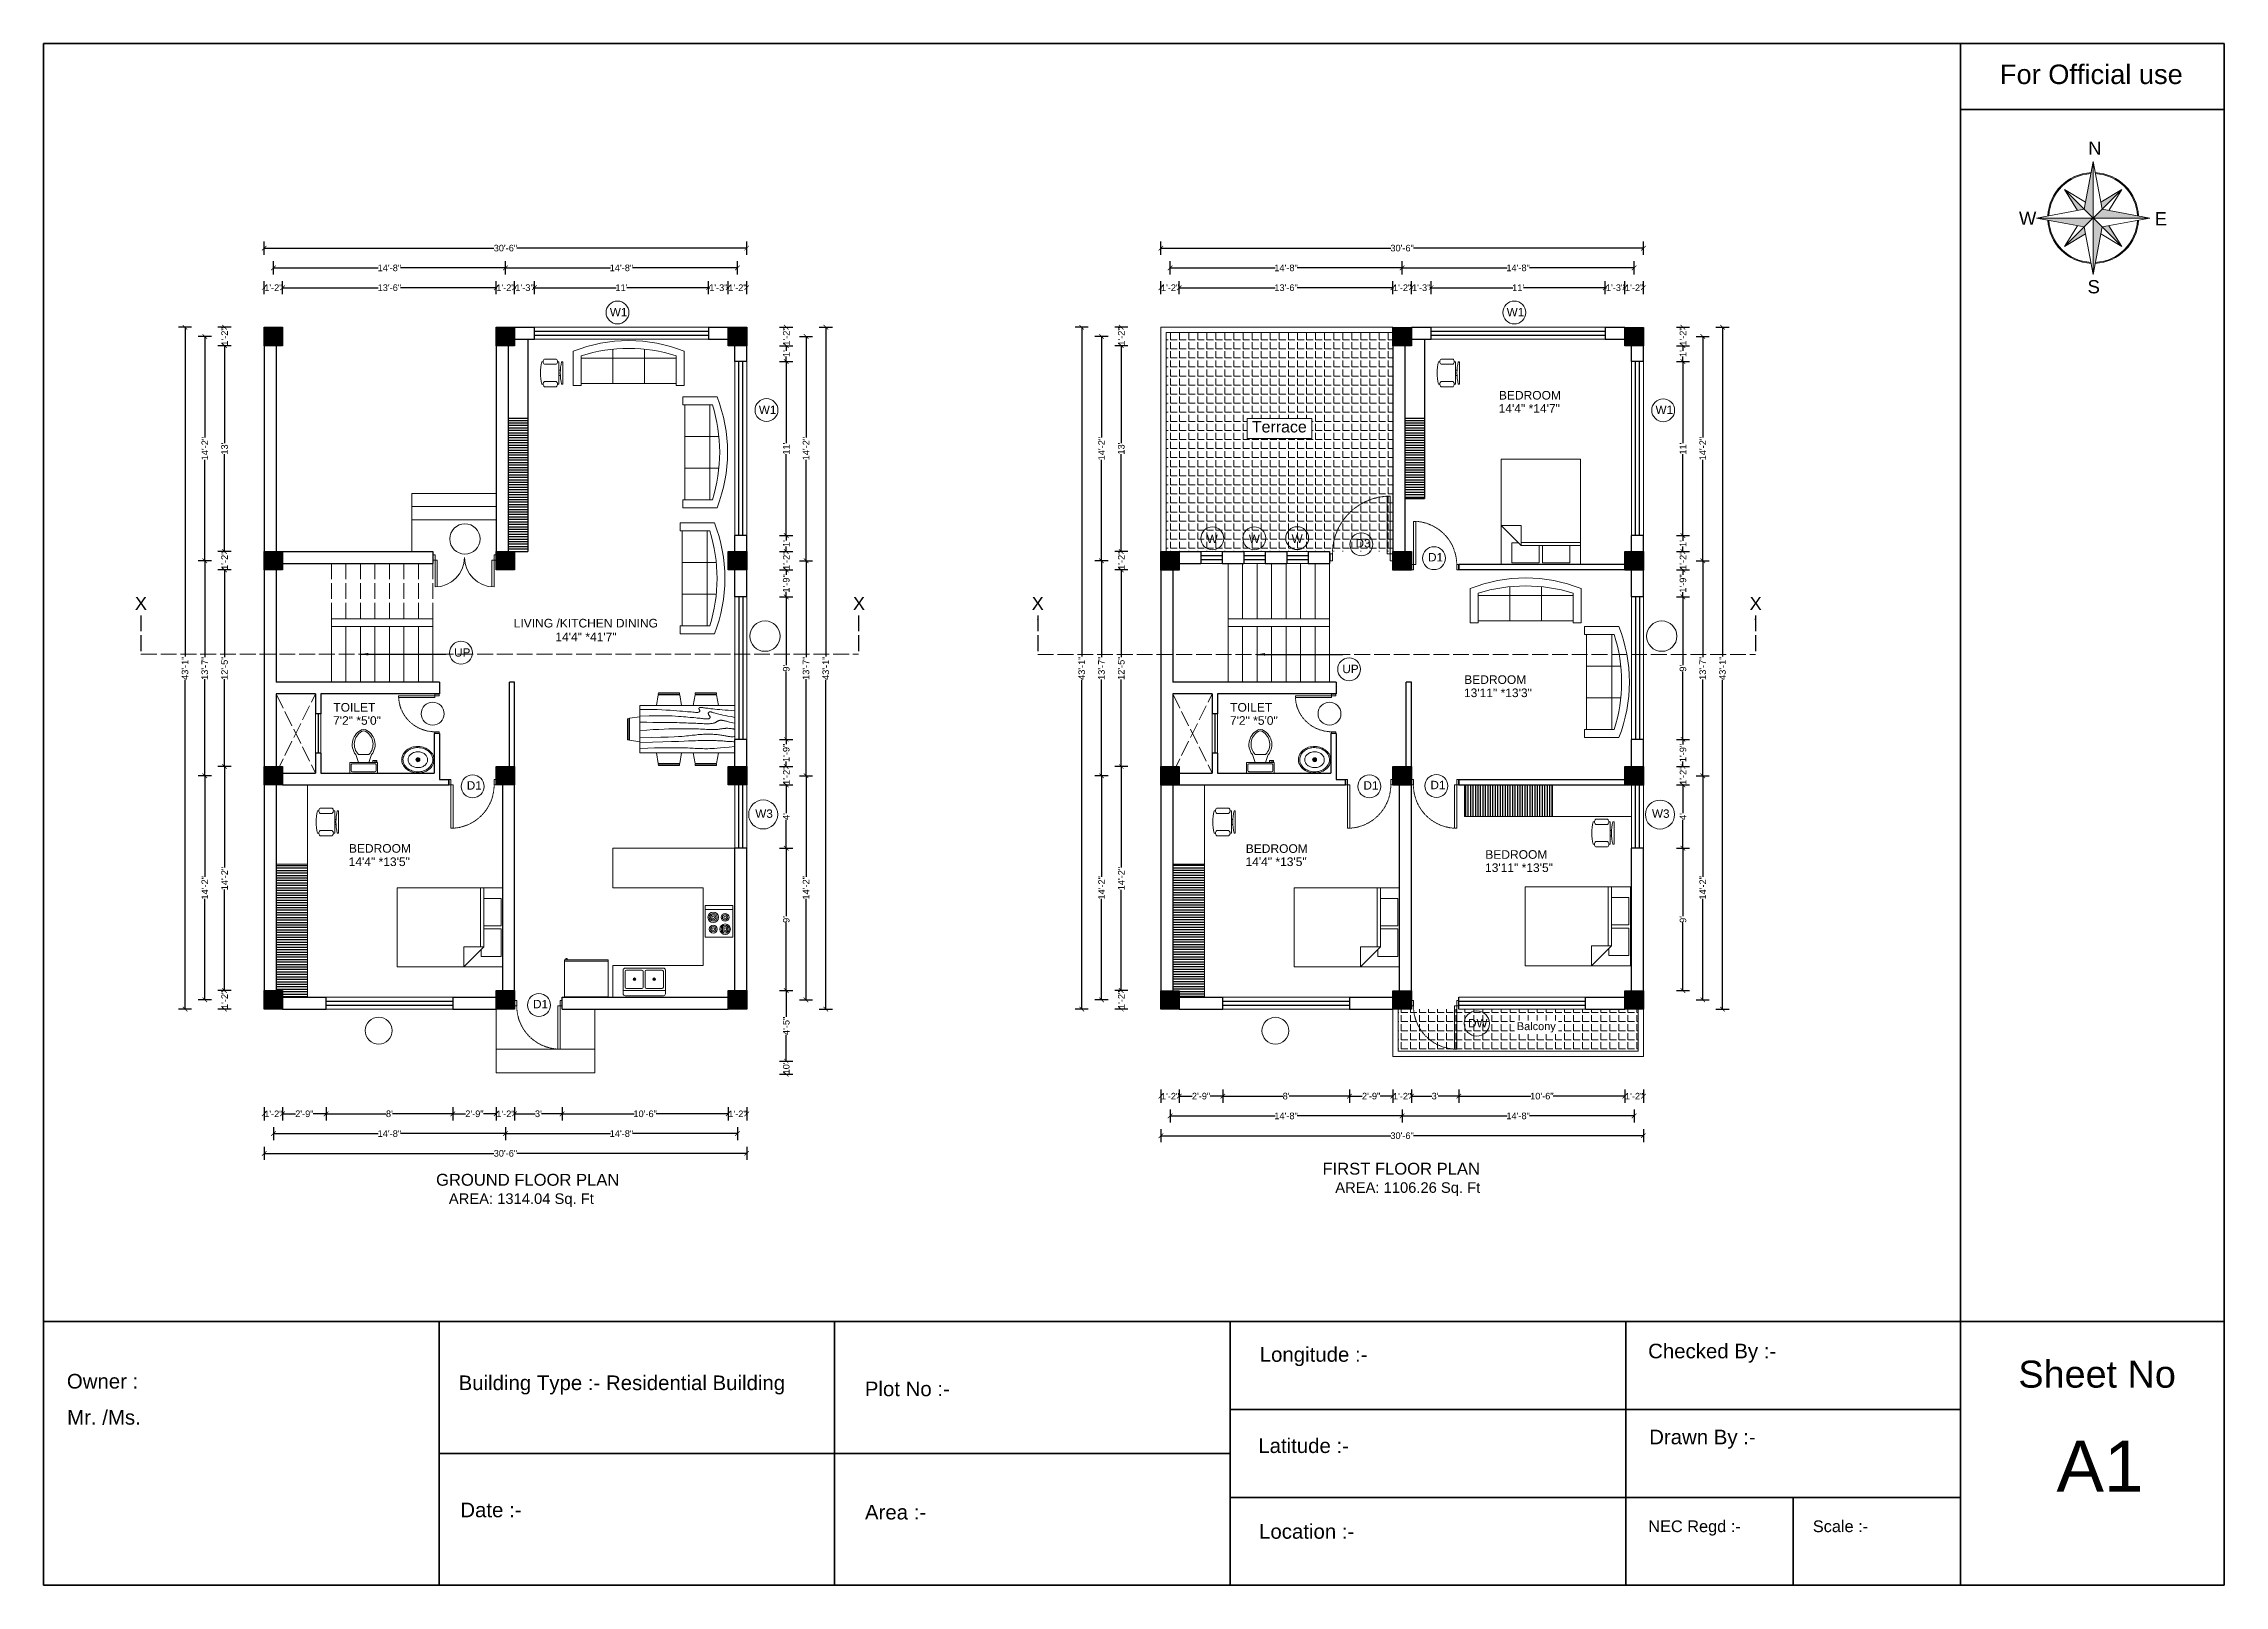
# Model space of a CAD drawing. Header units: inches. Extents: x 2970 to 17976, y 9207 to 14243.
# Drawn here: x 9606 to 11260, y 11276 to 12445 of the extents above; entities that cross this region are included whole.
import ezdxf

# ---------------------------------------------------------------- set-up
doc = ezdxf.new("R2010")
doc.units = ezdxf.units.IN
doc.header["$PDMODE"] = 34
doc.linetypes.add('ACAD_ISO02W100', pattern=[15, 12, -3])
doc.linetypes.add('HIDDEN4', pattern=[0.09375, 0.0625, -0.03125])
for name, color, linetype, lineweight in [('balcony', 212, 'Continuous', 13), ('boundary line', 20, 'Continuous', 35), ('DIMENSION', 134, 'Continuous', 15), ('furniture', 11, 'Continuous', 13), ('hatch', 183, 'Continuous', 5), ('kiutchen tools', 211, 'Continuous', 13), ('north', 18, 'Continuous', 13), ('pillar', 40, 'Continuous', 30), ('section', 231, 'ACAD_ISO02W100', 15), ('stairs', 4, 'Continuous', 13), ('TEXT', 30, 'Continuous', 13), ('TOP', 62, 'Continuous', 9), ('wall', 60, 'Continuous', 30), ('window section', 185, 'Continuous', 30), ('window sill', 103, 'Continuous', 13)]:
    doc.layers.add(name, color=color, linetype=linetype, lineweight=lineweight)
doc.styles.get("Standard").update_dxf_attribs({"font": 'arial.ttf'})
doc.dimstyles.get("Standard").update_dxf_attribs({"dimtxt": 5, "dimasz": 3.5, "dimexe": 5, "dimexo": 3, "dimgap": 0.09, "dimtad": 0, "dimdec": 0, "dimzin": 0, "dimdsep": 46, "dimlunit": 4, "dimtxsty": 'Standard', "dimblk": 'ARCHTICK', "dimcen": 0.09, "dimadec": 0, "dimazin": 0, "dimtfac": 1, "dimtdec": 0, "dimtofl": 0, "dimtmove": 0, "dimatfit": 3, "dimfxl": 5, "dimfxlon": 1, "dimtolj": 1, "dimtzin": 0, "dimarcsym": 0})
pattern_1 = [(180, (-44.2478, 2675.5697), (-1e-16, -1.875), [])]

msp = doc.modelspace()

# ---------------------------------------------------------------- texts
at = {"layer": 'TEXT', "attachment_point": 1}
for s, width, gutter_width, insert, char_height in [('For Official use', 147.687, 73.8, (11089.6, 12429.1), 14.765), ('Longitude :-', 110.765, 55.4, (10528.2, 11456.6), 11.074), ('Checked By :- ', 110.765, 55.4, (10822.8, 11459.2), 11.074), ('Sheet No ', 134.002, 5.68, (11103.6, 11446.4), 20.51), ('Owner :', 110.765, 55.4, (9623.5, 11436.3), 11.07), ('Building Type :- Residential Building ', 287.041, 55.4, (9920.6, 11435.1), 11.074), ('Plot No :-', 110.765, 55.4, (10228.7, 11430.5), 11.07), ('Mr. /Ms.', 110.765, 55.4, (9623.7, 11408.9), 11.07), ('Latitude :-', 110.765, 55.4, (10527.1, 11387.4), 11.074), ('Drawn By :-', 110.765, 55.4, (10823.6, 11394), 11.074), ('A1', 71.576, 193.3, (11132.5, 11385.7), 38.67), ('Date :-', 110.765, 55.4, (9921.9, 11338.7), 11.07), ('Area :-', 110.765, 55.4, (10228.8, 11337), 11.07), ('Location :-', 110.765, 55.4, (10527.7, 11322.4), 11.074), ('NEC Regd :-', 88.612, 44.3, (10822.9, 11325.2), 8.859), ('Scale :-', 88.612, 44.3, (10947.7, 11325.2), 8.86)]:
    msp.add_mtext_dynamic_manual_height_columns(s, width=width, gutter_width=gutter_width, heights=[0], dxfattribs=dict(at, insert=insert, char_height=char_height))

# ---------------------------------------------------------------- blocks, each defined once
blk = doc.blocks.new('pillar')
h = blk.add_hatch(color=256)
h.dxf.hatch_style = 1
h.paths.add_polyline_path([(2623, 2262.4), (2637, 2262.4), (2637, 2276.4), (2623, 2276.4)])
blk.add_lwpolyline([(2623, 2276.4), (2637, 2276.4), (2637, 2262.4), (2623, 2262.4)], close=True)
blk = doc.blocks.new('Bed - Queen')
at = {"linetype": 'Continuous'}
for p, q in [((0, -80.00003), (0, 0)), ((0, 0), (59.99999, 0)), ((59.99999, 0), (59.99999, -80.00003)), ((0, -14.4), (44.8, -14.4)), ((7.99999, -1.2), (28.79998, -1.2)), ((7.99999, -14.4), (7.99999, -1.2)), ((28.79998, -1.2), (28.79998, -14.4)), ((31.19999, -1.2), (51.99999, -1.2)), ((31.19999, -14.4), (31.19999, -1.2)), ((59.99999, -29.6), (44.8, -14.4)), ((44.8, -14.4), (44.8, -29.6)), ((51.99999, -16.4), (46.79936, -16.4)), ((51.99999, -1.2), (51.99999, -16.4)), ((44.8, -16.8), (0, -16.8)), ((44.8, -29.6), (59.99999, -29.6)), ((59.99999, -80.00003), (0, -80.00003))]:
    blk.add_line(p, q, dxfattribs=at)
blk = doc.blocks.new('Chair - Desk')
at = {"linetype": 'Continuous'}
for p, q in [((-8.5, 0), (-8.5, -1)), ((-8.5, 0), (8.5, 0)), ((8.5, 0), (8.5, -1)), ((-10.5, -5), (-10.5, -14)), ((-8.5, -3), (-8.5, -4)), ((-8.5, -3), (8.5, -3)), ((-8.5, -15), (-8.5, -16)), ((-6.5, -14), (-6.5, -5)), ((-2, -3), (-2, -1.9355)), ((2, -1.9576), (2, -3)), ((6.5, -5), (6.5, -14)), ((8.5, -3), (8.5, -4)), ((8.5, -15), (8.5, -16)), ((10.5, -14), (10.5, -5))]:
    blk.add_line(p, q, dxfattribs=at)
for centre, radius, start, end in [((-8.5, -6.5), 2.5, 36.8699, 143.1301), ((-8.5, -12.5), 2.5, 216.8699, 323.1301), ((0, 34.625), 36.625, 256.5803, 283.4197), ((0, 19.625), 36.625, 256.5803, 283.4197), ((8.5, -6.5), 2.5, 36.8699, 143.1301), ((8.5, -12.5), 2.5, 216.8699, 323.1301)]:
    blk.add_arc(centre, radius, start, end, dxfattribs=at)
blk = doc.blocks.new('Sofa - Roundback 7 ft.')
at = {"linetype": 'Continuous'}
for p, q in [((-36.000027, -34), (-36.000027, -11.4696)), ((-35.999844, -13.3819), (35.9998, -13.3819)), ((-12.00002, -32.4421), (-12.00003, -6.5971)), ((11.99997, -32.4421), (11.99998, -6.5971)), ((35.99998, -34), (35.99998, -11.4696)), ((-36.000027, -32.4421), (35.99998, -32.4421))]:
    blk.add_line(p, q, dxfattribs=at)
for points in [[(-36.000027, -34), (-42.000027, -34), (-42.000027, -8)], [(41.99998, -8), (41.99998, -34), (35.99998, -34)]]:
    blk.add_lwpolyline(points, dxfattribs=at)
for centre, radius, start, end in [((0, -114.25), 114.25, 68.43141, 111.5686), ((-0.00001, -127.1968), 121.1968, 72.72033, 107.2797)]:
    blk.add_arc(centre, radius, start, end, dxfattribs=at)
blk = doc.blocks.new('Sink - Oval top')
for p, q in [((-1, 0), (1, 0)), ((0, 1), (0, -1))]:
    blk.add_line(p, q)
at = {"linetype": 'Continuous'}
for points in [[(-12.2, 0.4, 0.117634), (-11.5, -3.4, 0.104469), (-8.9, -6.8, 0.090016), (-5.1, -9.1, 0.08192), (-0.3, -10, 0.08192), (4.5, -9.4, 0.090016), (8.4, -7.4, 0.104469), (11.2, -4.1, 0.117634), (12.2, -0.4, 0.117634), (11.5, 3.4, 0.104469), (8.9, 6.8, 0.090016), (5.1, 9.1, 0.08192), (0.3, 10, 0.08192), (-4.5, 9.4, 0.090016), (-8.4, 7.4, 0.104469), (-11.2, 4.1, 0.117634)], [(-11.3, 0.2, 0.118622), (-10.5, -3.3, 0.104678), (-8.1, -6.4, 0.089562), (-4.5, -8.4, 0.081185), (-0.1, -9.2, 0.081185), (4.3, -8.5, 0.089562), (7.9, -6.6, 0.104678), (10.4, -3.5, 0.118622), (11.3, -0.2, 0.118622), (10.5, 3.3, 0.104678), (8.1, 6.4, 0.089562), (4.5, 8.4, 0.081185), (0.1, 9.2, 0.081185), (-4.3, 8.5, 0.089562), (-7.9, 6.6, 0.104678), (-10.4, 3.5, 0.118622)], [(-7.4, 0.1, 0.118283), (-6.9, -2.2, 0.104607), (-5.3, -4.2, 0.089718), (-3, -5.5, 0.081436), (-0.1, -6, 0.081436), (2.8, -5.6, 0.089718), (5.2, -4.3, 0.104607), (6.9, -2.3, 0.118283), (7.4, -0.1, 0.118283), (6.9, 2.2, 0.104607), (5.3, 4.2, 0.089718), (3, 5.5, 0.081436), (0.1, 6, 0.081436), (-2.8, 5.6, 0.089718), (-5.2, 4.3, 0.104607), (-6.9, 2.3, 0.118283)]]:
    blk.add_lwpolyline(points, format="xyb", close=True, dxfattribs=at)
for radius in [1.5, 1]:
    blk.add_circle((0, 0), radius)
blk = doc.blocks.new('Toilet - top')
for p, q in [((-10, -8.5), (-8, -8.5)), ((-10, -9.5), (-10, -8.5)), ((-7, -9.5), (-10, -9.5)), ((-8, -8.5), (-8, -8)), ((-7, -8), (-7, -9.5)), ((-4, -8), (-6, -14)), ((4, -14), (-4, -14)), ((4, -8), (6, -14)), ((9.5, -6), (9.5, -2))]:
    blk.add_line(p, q)
blk.add_lwpolyline([(10.5, -8), (10.5, 0), (-10.5, 0), (-10.5, -8)], close=True)
for points in [[(-9.5, -2), (-9.5, -6)], [(8.5, -1), (-8.5, -1)], [(-8.5, -7), (8.5, -7)]]:
    blk.add_lwpolyline(points)
for centre, radius, start, end in [((-8.6, -1.9), 0.884, 81.8699, 188.1301), ((-8.6, -6.1), 0.884, 171.8699, 278.1301), ((3.5, -21.6), 12.2, 141.4691, 247.9714), ((4.2, -21.8), 11.3, 136.3677, 238.9468), ((-3.5, -21.6), 12.2, 292.0284, 38.5307), ((-4.2, -21.8), 11.3, 301.053, 43.6321), ((8.6, -1.9), 0.884, 351.8699, 98.1301), ((8.6, -6.1), 0.884, 261.8699, 8.1301), ((0, -27.9), 4, 245.7318, 294.2682), ((0, -29), 4, 254.8605, 285.1395)]:
    blk.add_arc(centre, radius, start, end)
blk = doc.blocks.new('fridge')
at = {"layer": 'furniture'}
for p, q in [((3421.9, 1597.8), (3454.9, 1597.8)), ((3452.9, 1595.8), (3452.9, 1596.8)), ((3453.9, 1595.8), (3452.9, 1595.8)), ((3453.9, 1596.8), (3453.9, 1595.8))]:
    blk.add_line(p, q, dxfattribs=at)
blk.add_lwpolyline([(3421.9, 1596.8), (3421.9, 1624.8), (3454.9, 1624.8), (3454.9, 1596.8)], close=True, dxfattribs=at)
blk = doc.blocks.new('sink')
at = {"layer": 'furniture'}
for p, q in [((3469.1, 1547.3), (3469.1, 1559.3)), ((3470.6, 1559.3), (3470.6, 1547.3)), ((3451.9, 1539.6), (3451.7, 1539.8)), ((3485.9, 1544.8), (3453.9, 1544.8))]:
    blk.add_line(p, q, dxfattribs=at)
for points in [[(3453.9, 1542.3), (3453.9, 1560.3)], [(3455.4, 1561.8), (3484.4, 1561.8)], [(3455.4, 1547.3), (3455.4, 1559.3)], [(3456.4, 1560.3), (3468.1, 1560.3)], [(3471.6, 1560.3), (3483.4, 1560.3)], [(3484.4, 1559.3), (3484.4, 1547.3)], [(3485.9, 1560.3), (3485.9, 1542.3)], [(3484.4, 1540.8), (3455.4, 1540.8)], [(3468.1, 1546.3), (3456.4, 1546.3)], [(3483.4, 1546.3), (3471.6, 1546.3)]]:
    blk.add_lwpolyline(points, dxfattribs=at)
for centre, radius in [((3462.4, 1553.3), 1), ((3462.4, 1553.3), 0.5), ((3477.4, 1553.3), 1), ((3477.4, 1553.3), 0.5)]:
    blk.add_circle(centre, radius, dxfattribs=at)
for centre, radius, start, end in [((3455.4, 1560.3), 1.5, 90, 180), ((3456.4, 1559.3), 1, 90, 180), ((3468.1, 1559.3), 1, 0, 90), ((3471.6, 1559.3), 1, 90, 180), ((3483.4, 1559.3), 1, 0, 90), ((3484.4, 1560.3), 1.5, 0, 90), ((3455.4, 1542.3), 1.5, 180, 270), ((3456.4, 1547.3), 1, 180, 270), ((3468.1, 1547.3), 1, 270, 0), ((3471.6, 1547.3), 1, 180, 270), ((3483.4, 1547.3), 1, 270, 0), ((3484.4, 1542.3), 1.5, 270, 0)]:
    blk.add_arc(centre, radius, start, end, dxfattribs=at)
blk = doc.blocks.new('A$C0CE462CD')
for p, q in [((860, 100), (860, 0)), ((860, 0), (894, 0))]:
    blk.add_line(p, q)
for points in [[(860, 100), (860, 920), (818, 920), (818, 100)], [(0, 10), (6, 10), (6, 90), (0, 90)], [(894, 10), (900, 10), (900, 90), (894, 90)]]:
    blk.add_lwpolyline(points, close=True)
for points in [[(6, 0), (40, 0), (40, 100), (6, 100)], [(6, 100), (6, 0)], [(860, 100), (894, 100), (894, 0)]]:
    blk.add_lwpolyline(points)
at = {"linetype": 'HIDDEN4'}
blk.add_arc((859, 102), 819, 92.8508, 180.1309, dxfattribs=at)
blk = doc.blocks.new('dinning')
at = {"linetype": 'Continuous'}
for p, q in [((3456.4, 1758.1), (3455.1, 1750.1)), ((3456.6, 1759.6), (3456.4, 1758.6)), ((3472.7, 1758.6), (3456.4, 1758.6)), ((3456.4, 1758.1), (3472.8, 1758.1)), ((3456.6, 1759.6), (3472.6, 1759.6)), ((3472.7, 1758.6), (3472.6, 1759.6)), ((3474.1, 1750.1), (3472.8, 1758.1)), ((3484.4, 1758.1), (3483.1, 1750.1)), ((3484.6, 1759.6), (3484.4, 1758.6)), ((3500.7, 1758.6), (3484.4, 1758.6)), ((3484.4, 1758.1), (3500.8, 1758.1)), ((3484.6, 1759.6), (3500.6, 1759.6)), ((3500.7, 1758.6), (3500.6, 1759.6)), ((3502.1, 1750.1), (3500.8, 1758.1)), ((3433.1, 1740.1), (3434.1, 1740.3)), ((3433.1, 1740.1), (3433.1, 1724.1)), ((3434.1, 1724), (3434.1, 1740.3)), ((3434.6, 1740.4), (3442.6, 1741.6)), ((3434.6, 1740.4), (3434.6, 1723.9)), ((3514.6, 1750.1), (3442.6, 1750.1)), ((3442.6, 1750.1), (3442.6, 1714.1)), ((3514.6, 1714.1), (3514.6, 1750.1)), ((3434.1, 1724), (3433.1, 1724.1)), ((3442.6, 1722.6), (3434.6, 1723.9)), ((3442.6, 1714.1), (3514.6, 1714.1)), ((3456.4, 1706.1), (3455.1, 1714.1)), ((3456.4, 1706.1), (3472.8, 1706.1)), ((3456.6, 1704.6), (3456.4, 1705.6)), ((3472.7, 1705.6), (3456.4, 1705.6)), ((3456.6, 1704.6), (3472.6, 1704.6)), ((3472.7, 1705.6), (3472.6, 1704.6)), ((3474.1, 1714.1), (3472.8, 1706.1)), ((3484.4, 1706.1), (3483.1, 1714.1)), ((3484.4, 1706.1), (3500.8, 1706.1)), ((3484.6, 1704.6), (3484.4, 1705.6)), ((3500.7, 1705.6), (3484.4, 1705.6)), ((3484.6, 1704.6), (3500.6, 1704.6)), ((3500.7, 1705.6), (3500.6, 1704.6)), ((3502.1, 1714.1), (3500.8, 1706.1))]:
    blk.add_line(p, q, dxfattribs=at)
for points in [[(3442.6, 1747.1), (3447.4, 1747.1), (3451.8, 1747), (3455.7, 1747), (3459.3, 1746.8), (3462.6, 1746.7), (3465.5, 1746.5), (3468.2, 1746.3), (3470.6, 1746.1), (3472.9, 1745.9), (3475, 1745.8), (3476.9, 1745.6), (3478.6, 1745.4), (3480.2, 1745.3), (3481.6, 1745.2), (3482.8, 1745), (3483.8, 1745), (3484.7, 1744.9), (3485.5, 1744.9), (3486.1, 1744.9), (3486.6, 1744.9), (3487, 1745), (3487.3, 1745.1), (3487.5, 1745.2), (3487.7, 1745.3), (3487.8, 1745.4), (3487.9, 1745.6), (3488, 1745.7), (3488, 1745.9), (3488, 1746.1), (3488, 1746.2), (3488, 1746.4), (3487.9, 1746.6), (3487.9, 1746.7), (3487.8, 1746.8), (3487.7, 1747), (3487.6, 1747.1), (3487.5, 1747.3), (3487.4, 1747.4), (3487.4, 1747.5), (3487.3, 1747.6), (3487.3, 1747.8), (3487.3, 1747.9), (3487.3, 1748), (3487.4, 1748.1), (3487.5, 1748.2), (3487.6, 1748.3), (3487.7, 1748.4), (3487.8, 1748.5), (3488, 1748.5), (3488.2, 1748.6), (3488.4, 1748.6), (3488.7, 1748.6), (3489, 1748.6), (3489.4, 1748.6), (3489.8, 1748.5), (3490.3, 1748.5), (3490.9, 1748.4), (3491.6, 1748.3), (3492.3, 1748.2), (3493.2, 1748.1), (3494.1, 1748), (3495.2, 1747.8), (3496.5, 1747.7), (3497.9, 1747.6), (3499.4, 1747.4), (3501.2, 1747.2), (3503.1, 1747.1), (3505.1, 1746.9), (3507.3, 1746.7), (3509.6, 1746.5), (3512, 1746.3), (3514.6, 1746.1)], [(3442.6, 1742.1), (3449.6, 1742.3), (3455.4, 1742.3), (3460.2, 1742.3), (3464, 1742.3), (3467.1, 1742.2), (3469.7, 1742), (3471.9, 1741.9), (3473.8, 1741.7), (3475.6, 1741.6), (3477.4, 1741.4), (3479, 1741.3), (3480.6, 1741.1), (3482.1, 1741), (3483.5, 1740.9), (3484.9, 1740.8), (3486.1, 1740.6), (3487.2, 1740.5), (3488.3, 1740.4), (3489.2, 1740.3), (3490.1, 1740.2), (3490.9, 1740.1), (3491.6, 1740), (3492.3, 1739.9), (3492.8, 1739.9), (3493.3, 1739.9), (3493.8, 1739.9), (3494.1, 1739.9), (3494.5, 1739.9), (3494.7, 1740), (3495, 1740.1), (3495.2, 1740.2), (3495.3, 1740.3), (3495.5, 1740.4), (3495.6, 1740.6), (3495.7, 1740.7), (3495.8, 1740.9), (3495.8, 1741.1), (3495.8, 1741.3), (3495.8, 1741.4), (3495.8, 1741.6), (3495.7, 1741.8), (3495.6, 1742), (3495.5, 1742.2), (3495.3, 1742.4), (3495.2, 1742.6), (3495, 1742.8), (3494.9, 1742.9), (3494.8, 1743.1), (3494.6, 1743.3), (3494.5, 1743.5), (3494.5, 1743.7), (3494.4, 1743.9), (3494.4, 1744.1), (3494.4, 1744.2), (3494.4, 1744.4), (3494.5, 1744.6), (3494.6, 1744.7), (3494.8, 1744.8), (3494.9, 1745), (3495.2, 1745.1), (3495.4, 1745.2), (3495.7, 1745.2), (3495.9, 1745.2), (3496.3, 1745.2), (3496.6, 1745.2), (3496.9, 1745.1), (3497.3, 1745), (3497.8, 1744.8), (3498.3, 1744.6), (3498.9, 1744.5), (3499.6, 1744.2), (3500.5, 1744), (3501.4, 1743.8), (3502.5, 1743.5), (3503.9, 1743.2), (3505.4, 1742.9), (3507.2, 1742.5), (3509.3, 1742.1), (3511.8, 1741.7), (3514.6, 1741.1)], [(3442.6, 1737.6), (3447.9, 1737.5), (3452.5, 1737.3), (3456.6, 1737.3), (3460.2, 1737.2), (3463.3, 1737.1), (3466, 1737.1), (3468.5, 1737.1), (3470.7, 1737.1), (3472.7, 1737), (3474.5, 1737), (3476.2, 1736.9), (3477.8, 1736.9), (3479.4, 1736.8), (3480.8, 1736.8), (3482.2, 1736.7), (3483.6, 1736.6), (3485, 1736.6), (3486.3, 1736.5), (3487.7, 1736.5), (3489, 1736.4), (3490.2, 1736.4), (3491.4, 1736.3), (3492.5, 1736.3), (3493.6, 1736.3), (3494.5, 1736.3), (3495.4, 1736.3), (3496.2, 1736.4), (3496.9, 1736.4), (3497.5, 1736.5), (3498.1, 1736.6), (3498.6, 1736.7), (3499, 1736.8), (3499.4, 1736.9), (3499.7, 1737.1), (3500, 1737.2), (3500.3, 1737.4), (3500.5, 1737.6), (3500.7, 1737.7), (3501, 1737.9), (3501.2, 1738.1), (3501.4, 1738.2), (3501.6, 1738.3), (3501.9, 1738.5), (3502.1, 1738.6), (3502.4, 1738.7), (3502.7, 1738.8), (3503.1, 1738.8), (3503.4, 1738.9), (3503.8, 1738.9), (3504.2, 1738.9), (3504.7, 1738.9), (3505.1, 1738.8), (3505.6, 1738.8), (3506.1, 1738.7), (3506.6, 1738.6), (3507.2, 1738.5), (3507.7, 1738.3), (3508.3, 1738.2), (3509, 1738), (3509.7, 1737.8), (3510.6, 1737.6), (3511.7, 1737.3), (3513, 1737), (3514.6, 1736.6)], [(3442.6, 1731.1), (3447.8, 1731.5), (3452.6, 1731.8), (3456.9, 1732), (3460.9, 1732.1), (3464.6, 1732.3), (3467.9, 1732.3), (3471, 1732.4), (3473.8, 1732.4), (3476.5, 1732.4), (3478.9, 1732.4), (3481.1, 1732.4), (3483.2, 1732.4), (3485.1, 1732.3), (3487, 1732.3), (3488.6, 1732.2), (3490.3, 1732.1), (3491.8, 1732.1), (3493.2, 1732), (3494.6, 1732), (3495.9, 1731.9), (3497.1, 1731.9), (3498.2, 1731.9), (3499.2, 1731.9), (3500.2, 1731.9), (3501, 1731.9), (3501.8, 1732), (3502.5, 1732.1), (3503.2, 1732.2), (3503.8, 1732.3), (3504.4, 1732.4), (3504.9, 1732.5), (3505.4, 1732.6), (3505.9, 1732.6), (3506.4, 1732.7), (3506.9, 1732.8), (3507.4, 1732.8), (3507.8, 1732.9), (3508.3, 1732.9), (3508.9, 1732.9), (3509.4, 1732.9), (3510, 1732.8), (3510.6, 1732.8), (3511.2, 1732.7), (3511.7, 1732.6), (3512.3, 1732.5), (3512.8, 1732.5), (3513.2, 1732.4), (3513.5, 1732.3), (3513.8, 1732.2), (3514, 1732.2), (3514.1, 1732.2), (3514.2, 1732.2), (3514.2, 1732.1), (3514.3, 1732.1), (3514.4, 1732.1), (3514.6, 1732.1)], [(3442.6, 1725.6), (3451.4, 1725.8), (3458.5, 1726), (3464.1, 1726.2), (3468.5, 1726.4), (3471.8, 1726.6), (3474.4, 1726.7), (3476.3, 1726.9), (3478, 1727.1), (3479.5, 1727.2), (3480.9, 1727.3), (3482.2, 1727.5), (3483.4, 1727.6), (3484.6, 1727.7), (3485.7, 1727.8), (3486.8, 1728), (3487.8, 1728.1), (3488.9, 1728.1), (3489.9, 1728.2), (3490.9, 1728.3), (3491.8, 1728.3), (3492.8, 1728.4), (3493.8, 1728.4), (3494.8, 1728.4), (3495.8, 1728.4), (3496.9, 1728.3), (3497.9, 1728.3), (3499, 1728.2), (3500, 1728.1), (3501.1, 1728), (3502.1, 1727.9), (3503, 1727.8), (3503.9, 1727.6), (3504.8, 1727.5), (3505.6, 1727.4), (3506.3, 1727.3), (3507, 1727.1), (3507.7, 1727), (3508.3, 1726.9), (3509, 1726.8), (3509.6, 1726.7), (3510.3, 1726.6), (3510.9, 1726.5), (3511.6, 1726.4), (3512.2, 1726.4), (3512.8, 1726.4), (3513.4, 1726.4), (3514, 1726.5), (3514.6, 1726.6)], [(3442.6, 1722.1), (3452.2, 1722.3), (3460.1, 1722.5), (3466.6, 1722.7), (3471.8, 1722.9), (3476.1, 1723), (3479.5, 1723.2), (3482.3, 1723.3), (3484.7, 1723.4), (3486.9, 1723.5), (3488.9, 1723.5), (3490.8, 1723.6), (3492.5, 1723.6), (3494.1, 1723.6), (3495.5, 1723.6), (3496.9, 1723.6), (3498.2, 1723.6), (3499.3, 1723.5), (3500.5, 1723.5), (3501.5, 1723.4), (3502.5, 1723.4), (3503.5, 1723.3), (3504.5, 1723.2), (3505.4, 1723.2), (3506.4, 1723.1), (3507.4, 1723), (3508.5, 1722.9), (3509.5, 1722.9), (3510.6, 1722.8), (3511.6, 1722.7), (3512.6, 1722.7), (3513.6, 1722.6), (3514.6, 1722.6)], [(3442.6, 1717.6), (3448.5, 1717.8), (3453.6, 1717.9), (3457.9, 1718), (3461.5, 1718.1), (3464.6, 1718.1), (3467.3, 1718.1), (3469.6, 1718.1), (3471.7, 1718.1), (3473.7, 1718), (3475.5, 1718), (3477.2, 1717.9), (3478.8, 1717.9), (3480.4, 1717.8), (3481.8, 1717.8), (3483.1, 1717.7), (3484.4, 1717.6), (3485.6, 1717.6), (3486.8, 1717.5), (3488, 1717.5), (3489.1, 1717.4), (3490.3, 1717.4), (3491.5, 1717.3), (3492.8, 1717.3), (3494.1, 1717.3), (3495.6, 1717.4), (3497.2, 1717.4), (3499.1, 1717.5), (3501.2, 1717.7), (3503.8, 1717.9), (3506.8, 1718.2), (3510.4, 1718.6), (3514.6, 1719.1)]]:
    blk.add_lwpolyline(points, dxfattribs=at)
blk = doc.blocks.new('chula')
at = {"layer": 'furniture'}
blk.add_line((3495.9, 1621.8), (3516.9, 1621.8), dxfattribs=at)
blk.add_lwpolyline([(3495.9, 1600.8), (3495.9, 1624.8), (3516.9, 1624.8), (3516.9, 1600.8)], close=True, dxfattribs=at)
for centre, radius in [((3501.9, 1615.8), 4), ((3501.9, 1615.8), 3), ((3501.9, 1606.8), 3), ((3501.9, 1615.8), 2), ((3501.9, 1606.8), 2), ((3501.9, 1615.8), 1), ((3501.9, 1606.8), 1), ((3510.9, 1606.8), 4), ((3510.9, 1615.8), 3), ((3510.9, 1606.8), 3), ((3510.9, 1615.8), 2), ((3510.9, 1606.8), 2), ((3510.9, 1615.8), 1), ((3510.9, 1606.8), 1)]:
    blk.add_circle(centre, radius, dxfattribs=at)
blk = doc.blocks.new('main door')
for p, q in [((3746.3, 1966.1), (3745, 1966.1)), ((3746.3, 1962.1), (3746.3, 1966.1)), ((3791.1, 1962.1), (3791.1, 1966.1)), ((3791.1, 1966.1), (3792.5, 1966.1))]:
    blk.add_line(p, q)
for points in [[(3745, 1965.7), (3744.7, 1965.7), (3744.7, 1962.5), (3745, 1962.5)], [(3792.5, 1965.7), (3792.7, 1965.7), (3792.7, 1962.5), (3792.5, 1962.5)]]:
    blk.add_lwpolyline(points, close=True)
for points in [[(3746.3, 1962.1), (3745, 1962.1), (3745, 1966.1)], [(3748, 1941.8), (3748, 1962.1), (3746.3, 1962.1), (3746.3, 1941.7)], [(3789.5, 1941.8), (3789.5, 1962.1), (3791.1, 1962.1), (3791.1, 1941.7)], [(3791.1, 1962.1), (3792.5, 1962.1), (3792.5, 1966.1)]]:
    blk.add_lwpolyline(points)
for centre, start, end in [((3746.3, 1964.1), 270, 360), ((3791.1, 1964.1), 180, 270)]:
    blk.add_arc(centre, 22.4, start, end)
blk = doc.blocks.new('_ArchTick')
at = {"color": 0, "linetype": 'ByBlock', "const_width": 0.15}
blk.add_lwpolyline([(-0.5, -0.5), (0.5, 0.5)], dxfattribs=at)
blk = doc.blocks.new('*D45')
at = {"layer": 'Defpoints', "color": 0, "transparency": 16777216}
for p in [(2592.8, 4982), (2578.8, 4952), (2592.8, 4952)]:
    blk.add_point(p, dxfattribs=at)
at = {"layer": 'DIMENSION', "color": 0, "lineweight": -2, "transparency": 16777216}
for p, q in [((2578.8, 4977), (2578.8, 4987)), ((2578.8, 4982), (2579.3, 4982)), ((2592.8, 4982), (2592.3, 4982)), ((2592.8, 4977), (2592.8, 4987))]:
    blk.add_line(p, q, dxfattribs=at)
at = {"layer": 'DIMENSION', "color": 0, "lineweight": -2, "transparency": 16777216, "xscale": 3.5, "yscale": 3.5, "zscale": 3.5, "rotation": 180}
blk.add_blockref('_ArchTick', (2578.8, 4982), dxfattribs=at)
at = {"layer": 'DIMENSION', "color": 0, "lineweight": -2, "transparency": 16777216, "xscale": 3.5, "yscale": 3.5, "zscale": 3.5}
blk.add_blockref('_ArchTick', (2592.8, 4982), dxfattribs=at)
at = {"layer": 'DIMENSION', "color": 0, "transparency": 16777216, "insert": (2585.8, 4982), "char_height": 5, "attachment_point": 5}
blk.add_mtext('\\A1;1\'-2"', dxfattribs=at)
blk = doc.blocks.new('*D46')
at = {"layer": 'Defpoints', "color": 0, "transparency": 16777216}
for p in [(2754.8, 4982), (2592.8, 4952), (2754.8, 4952)]:
    blk.add_point(p, dxfattribs=at)
at = {"layer": 'DIMENSION', "color": 0, "lineweight": -2, "transparency": 16777216}
for p, q in [((2592.8, 4977), (2592.8, 4987)), ((2592.8, 4982), (2665.4, 4982)), ((2754.8, 4982), (2682.2, 4982)), ((2754.8, 4977), (2754.8, 4987))]:
    blk.add_line(p, q, dxfattribs=at)
at = {"layer": 'DIMENSION', "color": 0, "lineweight": -2, "transparency": 16777216, "xscale": 3.5, "yscale": 3.5, "zscale": 3.5, "rotation": 180}
blk.add_blockref('_ArchTick', (2592.8, 4982), dxfattribs=at)
at = {"layer": 'DIMENSION', "color": 0, "lineweight": -2, "transparency": 16777216, "xscale": 3.5, "yscale": 3.5, "zscale": 3.5}
blk.add_blockref('_ArchTick', (2754.8, 4982), dxfattribs=at)
at = {"layer": 'DIMENSION', "color": 0, "transparency": 16777216, "insert": (2673.8, 4982), "char_height": 5, "attachment_point": 5}
blk.add_mtext('\\A1;13\'-6"', dxfattribs=at)
blk = doc.blocks.new('*D47')
at = {"layer": 'Defpoints', "color": 0, "transparency": 16777216}
for p in [(2768.8, 4982), (2754.8, 4952), (2768.8, 4952)]:
    blk.add_point(p, dxfattribs=at)
at = {"layer": 'DIMENSION', "color": 0, "lineweight": -2, "transparency": 16777216}
for p, q in [((2754.8, 4977), (2754.8, 4987)), ((2754.8, 4982), (2755.3, 4982)), ((2768.8, 4982), (2768.3, 4982)), ((2768.8, 4977), (2768.8, 4987))]:
    blk.add_line(p, q, dxfattribs=at)
at = {"layer": 'DIMENSION', "color": 0, "lineweight": -2, "transparency": 16777216, "xscale": 3.5, "yscale": 3.5, "zscale": 3.5, "rotation": 180}
blk.add_blockref('_ArchTick', (2754.8, 4982), dxfattribs=at)
at = {"layer": 'DIMENSION', "color": 0, "lineweight": -2, "transparency": 16777216, "xscale": 3.5, "yscale": 3.5, "zscale": 3.5}
blk.add_blockref('_ArchTick', (2768.8, 4982), dxfattribs=at)
at = {"layer": 'DIMENSION', "color": 0, "transparency": 16777216, "insert": (2761.8, 4982), "char_height": 5, "attachment_point": 5}
blk.add_mtext('\\A1;1\'-2"', dxfattribs=at)
blk = doc.blocks.new('*D48')
at = {"layer": 'Defpoints', "color": 0, "transparency": 16777216}
for p in [(2783.8, 4982), (2768.8, 4952), (2783.8, 4952)]:
    blk.add_point(p, dxfattribs=at)
at = {"layer": 'DIMENSION', "color": 0, "lineweight": -2, "transparency": 16777216}
for p, q in [((2768.8, 4977), (2768.8, 4987)), ((2768.8, 4982), (2769.8, 4982)), ((2783.8, 4982), (2782.8, 4982)), ((2783.8, 4977), (2783.8, 4987))]:
    blk.add_line(p, q, dxfattribs=at)
at = {"layer": 'DIMENSION', "color": 0, "lineweight": -2, "transparency": 16777216, "xscale": 3.5, "yscale": 3.5, "zscale": 3.5, "rotation": 180}
blk.add_blockref('_ArchTick', (2768.8, 4982), dxfattribs=at)
at = {"layer": 'DIMENSION', "color": 0, "lineweight": -2, "transparency": 16777216, "xscale": 3.5, "yscale": 3.5, "zscale": 3.5}
blk.add_blockref('_ArchTick', (2783.8, 4982), dxfattribs=at)
at = {"layer": 'DIMENSION', "color": 0, "transparency": 16777216, "insert": (2776.3, 4982), "char_height": 5, "attachment_point": 5}
blk.add_mtext('\\A1;1\'-3"', dxfattribs=at)
blk = doc.blocks.new('*D49')
at = {"layer": 'Defpoints', "color": 0, "transparency": 16777216}
for p in [(2915.8, 4982), (2783.8, 4952), (2915.8, 4952)]:
    blk.add_point(p, dxfattribs=at)
at = {"layer": 'DIMENSION', "color": 0, "lineweight": -2, "transparency": 16777216}
for p, q in [((2783.8, 4977), (2783.8, 4987)), ((2783.8, 4982), (2845.7, 4982)), ((2915.8, 4982), (2853.9, 4982)), ((2915.8, 4977), (2915.8, 4987))]:
    blk.add_line(p, q, dxfattribs=at)
at = {"layer": 'DIMENSION', "color": 0, "lineweight": -2, "transparency": 16777216, "xscale": 3.5, "yscale": 3.5, "zscale": 3.5, "rotation": 180}
blk.add_blockref('_ArchTick', (2783.8, 4982), dxfattribs=at)
at = {"layer": 'DIMENSION', "color": 0, "lineweight": -2, "transparency": 16777216, "xscale": 3.5, "yscale": 3.5, "zscale": 3.5}
blk.add_blockref('_ArchTick', (2915.8, 4982), dxfattribs=at)
at = {"layer": 'DIMENSION', "color": 0, "transparency": 16777216, "insert": (2849.8, 4982), "char_height": 5, "attachment_point": 5}
blk.add_mtext("\\A1;11'", dxfattribs=at)
blk = doc.blocks.new('*D50')
at = {"layer": 'Defpoints', "color": 0, "transparency": 16777216}
for p in [(2930.8, 4982), (2915.8, 4952), (2930.8, 4952)]:
    blk.add_point(p, dxfattribs=at)
at = {"layer": 'DIMENSION', "color": 0, "lineweight": -2, "transparency": 16777216}
for p, q in [((2915.8, 4977), (2915.8, 4987)), ((2915.8, 4982), (2916.8, 4982)), ((2930.8, 4982), (2929.8, 4982)), ((2930.8, 4977), (2930.8, 4987))]:
    blk.add_line(p, q, dxfattribs=at)
at = {"layer": 'DIMENSION', "color": 0, "lineweight": -2, "transparency": 16777216, "xscale": 3.5, "yscale": 3.5, "zscale": 3.5, "rotation": 180}
blk.add_blockref('_ArchTick', (2915.8, 4982), dxfattribs=at)
at = {"layer": 'DIMENSION', "color": 0, "lineweight": -2, "transparency": 16777216, "xscale": 3.5, "yscale": 3.5, "zscale": 3.5}
blk.add_blockref('_ArchTick', (2930.8, 4982), dxfattribs=at)
at = {"layer": 'DIMENSION', "color": 0, "transparency": 16777216, "insert": (2923.3, 4982), "char_height": 5, "attachment_point": 5}
blk.add_mtext('\\A1;1\'-3"', dxfattribs=at)
blk = doc.blocks.new('*D51')
at = {"layer": 'Defpoints', "color": 0, "transparency": 16777216}
for p in [(2944.8, 4982), (2930.8, 4952), (2944.8, 4952)]:
    blk.add_point(p, dxfattribs=at)
at = {"layer": 'DIMENSION', "color": 0, "lineweight": -2, "transparency": 16777216}
for p, q in [((2930.8, 4977), (2930.8, 4987)), ((2930.8, 4982), (2931.3, 4982)), ((2944.8, 4982), (2944.3, 4982)), ((2944.8, 4977), (2944.8, 4987))]:
    blk.add_line(p, q, dxfattribs=at)
at = {"layer": 'DIMENSION', "color": 0, "lineweight": -2, "transparency": 16777216, "xscale": 3.5, "yscale": 3.5, "zscale": 3.5, "rotation": 180}
blk.add_blockref('_ArchTick', (2930.8, 4982), dxfattribs=at)
at = {"layer": 'DIMENSION', "color": 0, "lineweight": -2, "transparency": 16777216, "xscale": 3.5, "yscale": 3.5, "zscale": 3.5}
blk.add_blockref('_ArchTick', (2944.8, 4982), dxfattribs=at)
at = {"layer": 'DIMENSION', "color": 0, "transparency": 16777216, "insert": (2937.8, 4982), "char_height": 5, "attachment_point": 5}
blk.add_mtext('\\A1;1\'-2"', dxfattribs=at)
blk = doc.blocks.new('*D52')
at = {"layer": 'Defpoints', "color": 0, "transparency": 16777216}
for p in [(2944.8, 4952), (2944.8, 4938), (2974.8, 4938)]:
    blk.add_point(p, dxfattribs=at)
at = {"layer": 'DIMENSION', "color": 0, "lineweight": -2, "transparency": 16777216}
for p, q in [((2969.8, 4952), (2979.8, 4952)), ((2974.8, 4952), (2974.8, 4951.5)), ((2969.8, 4938), (2979.8, 4938)), ((2974.8, 4938), (2974.8, 4938.5))]:
    blk.add_line(p, q, dxfattribs=at)
at = {"layer": 'DIMENSION', "color": 0, "lineweight": -2, "transparency": 16777216, "xscale": 3.5, "yscale": 3.5, "zscale": 3.5}
for p, rotation in [((2974.8, 4952), 90), ((2974.8, 4938), 270)]:
    blk.add_blockref('_ArchTick', p, dxfattribs=dict(at, rotation=rotation))
at = {"layer": 'DIMENSION', "color": 0, "transparency": 16777216, "insert": (2974.8, 4945), "char_height": 5, "attachment_point": 5, "rotation": 90}
blk.add_mtext('\\A1;1\'-2"', dxfattribs=at)
blk = doc.blocks.new('*D53')
at = {"layer": 'Defpoints', "color": 0, "transparency": 16777216}
for p in [(2944.8, 4938), (2944.8, 4926), (2974.8, 4926)]:
    blk.add_point(p, dxfattribs=at)
at = {"layer": 'DIMENSION', "color": 0, "lineweight": -2, "transparency": 16777216}
for p, q in [((2969.8, 4938), (2979.8, 4938)), ((2974.8, 4938), (2974.8, 4934.2)), ((2974.8, 4926), (2974.8, 4929.8)), ((2969.8, 4926), (2979.8, 4926))]:
    blk.add_line(p, q, dxfattribs=at)
at = {"layer": 'DIMENSION', "color": 0, "lineweight": -2, "transparency": 16777216, "xscale": 3.5, "yscale": 3.5, "zscale": 3.5}
for p, rotation in [((2974.8, 4938), 90), ((2974.8, 4926), 270)]:
    blk.add_blockref('_ArchTick', p, dxfattribs=dict(at, rotation=rotation))
at = {"layer": 'DIMENSION', "color": 0, "transparency": 16777216, "insert": (2974.8, 4932), "char_height": 5, "attachment_point": 5, "rotation": 90}
blk.add_mtext("\\A1;1'", dxfattribs=at)
blk = doc.blocks.new('*D54')
at = {"layer": 'Defpoints', "color": 0, "transparency": 16777216}
for p in [(2944.8, 4926), (2944.8, 4794), (2974.8, 4794)]:
    blk.add_point(p, dxfattribs=at)
at = {"layer": 'DIMENSION', "color": 0, "lineweight": -2, "transparency": 16777216}
for p, q in [((2969.8, 4926), (2979.8, 4926)), ((2974.8, 4926), (2974.8, 4864.1)), ((2974.8, 4794), (2974.8, 4855.9)), ((2969.8, 4794), (2979.8, 4794))]:
    blk.add_line(p, q, dxfattribs=at)
at = {"layer": 'DIMENSION', "color": 0, "lineweight": -2, "transparency": 16777216, "xscale": 3.5, "yscale": 3.5, "zscale": 3.5}
for p, rotation in [((2974.8, 4926), 90), ((2974.8, 4794), 270)]:
    blk.add_blockref('_ArchTick', p, dxfattribs=dict(at, rotation=rotation))
at = {"layer": 'DIMENSION', "color": 0, "transparency": 16777216, "insert": (2974.8, 4860), "char_height": 5, "attachment_point": 5, "rotation": 90}
blk.add_mtext("\\A1;11'", dxfattribs=at)
blk = doc.blocks.new('*D55')
at = {"layer": 'Defpoints', "color": 0, "transparency": 16777216}
for p in [(2944.8, 4794), (2944.8, 4782), (2974.8, 4782)]:
    blk.add_point(p, dxfattribs=at)
at = {"layer": 'DIMENSION', "color": 0, "lineweight": -2, "transparency": 16777216}
for p, q in [((2969.8, 4794), (2979.8, 4794)), ((2969.8, 4782), (2979.8, 4782)), ((2974.8, 4794), (2974.8, 4790.2)), ((2974.8, 4782), (2974.8, 4785.8))]:
    blk.add_line(p, q, dxfattribs=at)
at = {"layer": 'DIMENSION', "color": 0, "lineweight": -2, "transparency": 16777216, "xscale": 3.5, "yscale": 3.5, "zscale": 3.5}
for p, rotation in [((2974.8, 4794), 90), ((2974.8, 4782), 270)]:
    blk.add_blockref('_ArchTick', p, dxfattribs=dict(at, rotation=rotation))
at = {"layer": 'DIMENSION', "color": 0, "transparency": 16777216, "insert": (2974.8, 4788), "char_height": 5, "attachment_point": 5, "rotation": 90}
blk.add_mtext("\\A1;1'", dxfattribs=at)
blk = doc.blocks.new('*D203')
at = {"layer": 'Defpoints', "color": 0, "transparency": 16777216}
for p in [(2944.8, 4782), (2944.8, 4768), (2974.8, 4768)]:
    blk.add_point(p, dxfattribs=at)
at = {"layer": 'DIMENSION', "color": 0, "lineweight": -2, "transparency": 16777216}
for p, q in [((2969.8, 4782), (2979.8, 4782)), ((2974.8, 4782), (2974.8, 4781.5)), ((2969.8, 4768), (2979.8, 4768)), ((2974.8, 4768), (2974.8, 4768.5))]:
    blk.add_line(p, q, dxfattribs=at)
at = {"layer": 'DIMENSION', "color": 0, "lineweight": -2, "transparency": 16777216, "xscale": 3.5, "yscale": 3.5, "zscale": 3.5}
for p, rotation in [((2974.8, 4782), 90), ((2974.8, 4768), 270)]:
    blk.add_blockref('_ArchTick', p, dxfattribs=dict(at, rotation=rotation))
at = {"layer": 'DIMENSION', "color": 0, "transparency": 16777216, "insert": (2974.8, 4775), "char_height": 5, "attachment_point": 5, "rotation": 90}
blk.add_mtext('\\A1;1\'-2"', dxfattribs=at)
blk = doc.blocks.new('*D56')
at = {"layer": 'Defpoints', "color": 0, "transparency": 16777216}
for p in [(2944.8, 4768), (2944.8, 4747.5), (2974.8, 4747.5)]:
    blk.add_point(p, dxfattribs=at)
at = {"layer": 'DIMENSION', "color": 0, "lineweight": -2, "transparency": 16777216}
for p, q in [((2969.8, 4768), (2979.8, 4768)), ((2974.8, 4768), (2974.8, 4764.3)), ((2969.8, 4747.5), (2979.8, 4747.5)), ((2974.8, 4747.5), (2974.8, 4751.3))]:
    blk.add_line(p, q, dxfattribs=at)
at = {"layer": 'DIMENSION', "color": 0, "lineweight": -2, "transparency": 16777216, "xscale": 3.5, "yscale": 3.5, "zscale": 3.5}
for p, rotation in [((2974.8, 4768), 90), ((2974.8, 4747.5), 270)]:
    blk.add_blockref('_ArchTick', p, dxfattribs=dict(at, rotation=rotation))
at = {"layer": 'DIMENSION', "color": 0, "transparency": 16777216, "insert": (2974.8, 4757.8), "char_height": 5, "attachment_point": 5, "rotation": 90}
blk.add_mtext('\\A1;1\'-9"', dxfattribs=at)
blk = doc.blocks.new('*D57')
at = {"layer": 'Defpoints', "color": 0, "transparency": 16777216}
for p in [(2944.8, 4747.5), (2944.8, 4639.5), (2974.8, 4639.5)]:
    blk.add_point(p, dxfattribs=at)
at = {"layer": 'DIMENSION', "color": 0, "lineweight": -2, "transparency": 16777216}
for p, q in [((2969.8, 4747.5), (2979.8, 4747.5)), ((2974.8, 4747.5), (2974.8, 4695.9)), ((2974.8, 4639.5), (2974.8, 4691.1)), ((2969.8, 4639.5), (2979.8, 4639.5))]:
    blk.add_line(p, q, dxfattribs=at)
at = {"layer": 'DIMENSION', "color": 0, "lineweight": -2, "transparency": 16777216, "xscale": 3.5, "yscale": 3.5, "zscale": 3.5}
for p, rotation in [((2974.8, 4747.5), 90), ((2974.8, 4639.5), 270)]:
    blk.add_blockref('_ArchTick', p, dxfattribs=dict(at, rotation=rotation))
at = {"layer": 'DIMENSION', "color": 0, "transparency": 16777216, "insert": (2974.8, 4693.5), "char_height": 5, "attachment_point": 5, "rotation": 90}
blk.add_mtext("\\A1;9'", dxfattribs=at)
blk = doc.blocks.new('*D58')
at = {"layer": 'Defpoints', "color": 0, "transparency": 16777216}
for p in [(2944.8, 4639.5), (2944.8, 4619), (2974.8, 4619)]:
    blk.add_point(p, dxfattribs=at)
at = {"layer": 'DIMENSION', "color": 0, "lineweight": -2, "transparency": 16777216}
for p, q in [((2969.8, 4639.5), (2979.8, 4639.5)), ((2974.8, 4639.5), (2974.8, 4635.8)), ((2969.8, 4619), (2979.8, 4619)), ((2974.8, 4619), (2974.8, 4622.8))]:
    blk.add_line(p, q, dxfattribs=at)
at = {"layer": 'DIMENSION', "color": 0, "lineweight": -2, "transparency": 16777216, "xscale": 3.5, "yscale": 3.5, "zscale": 3.5}
for p, rotation in [((2974.8, 4639.5), 90), ((2974.8, 4619), 270)]:
    blk.add_blockref('_ArchTick', p, dxfattribs=dict(at, rotation=rotation))
at = {"layer": 'DIMENSION', "color": 0, "transparency": 16777216, "insert": (2974.8, 4629.3), "char_height": 5, "attachment_point": 5, "rotation": 90}
blk.add_mtext('\\A1;1\'-9"', dxfattribs=at)
blk = doc.blocks.new('*D204')
at = {"layer": 'Defpoints', "color": 0, "transparency": 16777216}
for p in [(2944.8, 4619), (2944.8, 4605), (2974.8, 4605)]:
    blk.add_point(p, dxfattribs=at)
at = {"layer": 'DIMENSION', "color": 0, "lineweight": -2, "transparency": 16777216}
for p, q in [((2969.8, 4619), (2979.8, 4619)), ((2974.8, 4619), (2974.8, 4618.5)), ((2969.8, 4605), (2979.8, 4605)), ((2974.8, 4605), (2974.8, 4605.5))]:
    blk.add_line(p, q, dxfattribs=at)
at = {"layer": 'DIMENSION', "color": 0, "lineweight": -2, "transparency": 16777216, "xscale": 3.5, "yscale": 3.5, "zscale": 3.5}
for p, rotation in [((2974.8, 4619), 90), ((2974.8, 4605), 270)]:
    blk.add_blockref('_ArchTick', p, dxfattribs=dict(at, rotation=rotation))
at = {"layer": 'DIMENSION', "color": 0, "transparency": 16777216, "insert": (2974.8, 4612), "char_height": 5, "attachment_point": 5, "rotation": 90}
blk.add_mtext('\\A1;1\'-2"', dxfattribs=at)
blk = doc.blocks.new('*D59')
at = {"layer": 'Defpoints', "color": 0, "transparency": 16777216}
for p in [(2944.8, 4605), (2944.8, 4557), (2974.8, 4557)]:
    blk.add_point(p, dxfattribs=at)
at = {"layer": 'DIMENSION', "color": 0, "lineweight": -2, "transparency": 16777216}
for p, q in [((2969.8, 4605), (2979.8, 4605)), ((2974.8, 4605), (2974.8, 4583.5)), ((2974.8, 4557), (2974.8, 4578.5)), ((2969.8, 4557), (2979.8, 4557))]:
    blk.add_line(p, q, dxfattribs=at)
at = {"layer": 'DIMENSION', "color": 0, "lineweight": -2, "transparency": 16777216, "xscale": 3.5, "yscale": 3.5, "zscale": 3.5}
for p, rotation in [((2974.8, 4605), 90), ((2974.8, 4557), 270)]:
    blk.add_blockref('_ArchTick', p, dxfattribs=dict(at, rotation=rotation))
at = {"layer": 'DIMENSION', "color": 0, "transparency": 16777216, "insert": (2974.8, 4581), "char_height": 5, "attachment_point": 5, "rotation": 90}
blk.add_mtext("\\A1;4'", dxfattribs=at)
blk = doc.blocks.new('*D60')
at = {"layer": 'Defpoints', "color": 0, "transparency": 16777216}
for p in [(2944.8, 4557), (2944.8, 4449), (2974.8, 4449)]:
    blk.add_point(p, dxfattribs=at)
at = {"layer": 'DIMENSION', "color": 0, "lineweight": -2, "transparency": 16777216}
for p, q in [((2969.8, 4557), (2979.8, 4557)), ((2974.8, 4557), (2974.8, 4505.4)), ((2974.8, 4449), (2974.8, 4500.6)), ((2969.8, 4449), (2979.8, 4449))]:
    blk.add_line(p, q, dxfattribs=at)
at = {"layer": 'DIMENSION', "color": 0, "lineweight": -2, "transparency": 16777216, "xscale": 3.5, "yscale": 3.5, "zscale": 3.5}
for p, rotation in [((2974.8, 4557), 90), ((2974.8, 4449), 270)]:
    blk.add_blockref('_ArchTick', p, dxfattribs=dict(at, rotation=rotation))
at = {"layer": 'DIMENSION', "color": 0, "transparency": 16777216, "insert": (2974.8, 4503), "char_height": 5, "attachment_point": 5, "rotation": 90}
blk.add_mtext("\\A1;9'", dxfattribs=at)
blk = doc.blocks.new('*D205')
at = {"layer": 'Defpoints', "color": 0, "transparency": 16777216}
for p in [(2944.8, 4449), (2829.5, 4395.6), (2974.8, 4395.6)]:
    blk.add_point(p, dxfattribs=at)
at = {"layer": 'DIMENSION', "color": 0, "lineweight": -2, "transparency": 16777216}
for p, q in [((2969.8, 4449), (2979.8, 4449)), ((2974.8, 4449), (2974.8, 4429.1)), ((2974.8, 4395.6), (2974.8, 4415.4)), ((2969.8, 4395.6), (2979.8, 4395.6))]:
    blk.add_line(p, q, dxfattribs=at)
at = {"layer": 'DIMENSION', "color": 0, "lineweight": -2, "transparency": 16777216, "xscale": 3.5, "yscale": 3.5, "zscale": 3.5}
for p, rotation in [((2974.8, 4449), 90), ((2974.8, 4395.6), 270)]:
    blk.add_blockref('_ArchTick', p, dxfattribs=dict(at, rotation=rotation))
at = {"layer": 'DIMENSION', "color": 0, "transparency": 16777216, "insert": (2974.8, 4422.3), "char_height": 5, "attachment_point": 5, "rotation": 90}
blk.add_mtext('\\A1;4\'-5"', dxfattribs=at)
blk = doc.blocks.new('*D206')
at = {"layer": 'Defpoints', "color": 0, "transparency": 16777216}
for p in [(2829.5, 4395.6), (2829.5, 4385.6), (2974.8, 4385.6)]:
    blk.add_point(p, dxfattribs=at)
at = {"layer": 'DIMENSION', "color": 0, "lineweight": -2, "transparency": 16777216}
for p, q in [((2969.8, 4395.6), (2979.8, 4395.6)), ((2969.8, 4385.6), (2979.8, 4385.6)), ((2974.8, 4395.6), (2974.8, 4395.2)), ((2974.8, 4385.6), (2974.8, 4385.9))]:
    blk.add_line(p, q, dxfattribs=at)
at = {"layer": 'DIMENSION', "color": 0, "lineweight": -2, "transparency": 16777216, "xscale": 3.5, "yscale": 3.5, "zscale": 3.5}
for p, rotation in [((2974.8, 4395.6), 90), ((2974.8, 4385.6), 270)]:
    blk.add_blockref('_ArchTick', p, dxfattribs=dict(at, rotation=rotation))
at = {"layer": 'DIMENSION', "color": 0, "transparency": 16777216, "insert": (2974.8, 4390.6), "char_height": 5, "attachment_point": 5, "rotation": 90}
blk.add_mtext('\\A1;10"', dxfattribs=at)
blk = doc.blocks.new('*D207')
at = {"layer": 'Defpoints', "color": 0, "transparency": 16777216}
for p in [(2578.8, 4952), (2548.8, 4938), (2578.8, 4938)]:
    blk.add_point(p, dxfattribs=at)
at = {"layer": 'DIMENSION', "color": 0, "lineweight": -2, "transparency": 16777216}
for p, q in [((2553.8, 4952), (2543.8, 4952)), ((2548.8, 4952), (2548.8, 4951.5)), ((2553.8, 4938), (2543.8, 4938)), ((2548.8, 4938), (2548.8, 4938.5))]:
    blk.add_line(p, q, dxfattribs=at)
at = {"layer": 'DIMENSION', "color": 0, "lineweight": -2, "transparency": 16777216, "xscale": 3.5, "yscale": 3.5, "zscale": 3.5}
for p, rotation in [((2548.8, 4952), 90), ((2548.8, 4938), 270)]:
    blk.add_blockref('_ArchTick', p, dxfattribs=dict(at, rotation=rotation))
at = {"layer": 'DIMENSION', "color": 0, "transparency": 16777216, "insert": (2548.8, 4945), "char_height": 5, "attachment_point": 5, "rotation": 90}
blk.add_mtext('\\A1;1\'-2"', dxfattribs=at)
blk = doc.blocks.new('*D61')
at = {"layer": 'Defpoints', "color": 0, "transparency": 16777216}
for p in [(2578.8, 4938), (2548.8, 4782), (2578.8, 4782)]:
    blk.add_point(p, dxfattribs=at)
at = {"layer": 'DIMENSION', "color": 0, "lineweight": -2, "transparency": 16777216}
for p, q in [((2553.8, 4938), (2543.8, 4938)), ((2548.8, 4938), (2548.8, 4864.1)), ((2548.8, 4782), (2548.8, 4855.9)), ((2553.8, 4782), (2543.8, 4782))]:
    blk.add_line(p, q, dxfattribs=at)
at = {"layer": 'DIMENSION', "color": 0, "lineweight": -2, "transparency": 16777216, "xscale": 3.5, "yscale": 3.5, "zscale": 3.5}
for p, rotation in [((2548.8, 4938), 90), ((2548.8, 4782), 270)]:
    blk.add_blockref('_ArchTick', p, dxfattribs=dict(at, rotation=rotation))
at = {"layer": 'DIMENSION', "color": 0, "transparency": 16777216, "insert": (2548.8, 4860), "char_height": 5, "attachment_point": 5, "rotation": 90}
blk.add_mtext("\\A1;13'", dxfattribs=at)
blk = doc.blocks.new('*D62')
at = {"layer": 'Defpoints', "color": 0, "transparency": 16777216}
for p in [(2578.8, 4782), (2548.8, 4768), (2578.8, 4768)]:
    blk.add_point(p, dxfattribs=at)
at = {"layer": 'DIMENSION', "color": 0, "lineweight": -2, "transparency": 16777216}
for p, q in [((2553.8, 4782), (2543.8, 4782)), ((2548.8, 4782), (2548.8, 4781.5)), ((2553.8, 4768), (2543.8, 4768)), ((2548.8, 4768), (2548.8, 4768.5))]:
    blk.add_line(p, q, dxfattribs=at)
at = {"layer": 'DIMENSION', "color": 0, "lineweight": -2, "transparency": 16777216, "xscale": 3.5, "yscale": 3.5, "zscale": 3.5}
for p, rotation in [((2548.8, 4782), 90), ((2548.8, 4768), 270)]:
    blk.add_blockref('_ArchTick', p, dxfattribs=dict(at, rotation=rotation))
at = {"layer": 'DIMENSION', "color": 0, "transparency": 16777216, "insert": (2548.8, 4775), "char_height": 5, "attachment_point": 5, "rotation": 90}
blk.add_mtext('\\A1;1\'-2"', dxfattribs=at)
blk = doc.blocks.new('*D63')
at = {"layer": 'Defpoints', "color": 0, "transparency": 16777216}
for p in [(2578.8, 4768), (2548.8, 4619), (2578.8, 4619)]:
    blk.add_point(p, dxfattribs=at)
at = {"layer": 'DIMENSION', "color": 0, "lineweight": -2, "transparency": 16777216}
for p, q in [((2553.8, 4768), (2543.8, 4768)), ((2548.8, 4768), (2548.8, 4701.9)), ((2548.8, 4619), (2548.8, 4685.1)), ((2553.8, 4619), (2543.8, 4619))]:
    blk.add_line(p, q, dxfattribs=at)
at = {"layer": 'DIMENSION', "color": 0, "lineweight": -2, "transparency": 16777216, "xscale": 3.5, "yscale": 3.5, "zscale": 3.5}
for p, rotation in [((2548.8, 4768), 90), ((2548.8, 4619), 270)]:
    blk.add_blockref('_ArchTick', p, dxfattribs=dict(at, rotation=rotation))
at = {"layer": 'DIMENSION', "color": 0, "transparency": 16777216, "insert": (2548.8, 4693.5), "char_height": 5, "attachment_point": 5, "rotation": 90}
blk.add_mtext('\\A1;12\'-5"', dxfattribs=at)
blk = doc.blocks.new('*D64')
at = {"layer": 'Defpoints', "color": 0, "transparency": 16777216}
for p in [(2578.8, 4619), (2548.8, 4449), (2578.8, 4449)]:
    blk.add_point(p, dxfattribs=at)
at = {"layer": 'DIMENSION', "color": 0, "lineweight": -2, "transparency": 16777216}
for p, q in [((2553.8, 4619), (2543.8, 4619)), ((2548.8, 4619), (2548.8, 4542.4)), ((2548.8, 4449), (2548.8, 4525.6)), ((2553.8, 4449), (2543.8, 4449))]:
    blk.add_line(p, q, dxfattribs=at)
at = {"layer": 'DIMENSION', "color": 0, "lineweight": -2, "transparency": 16777216, "xscale": 3.5, "yscale": 3.5, "zscale": 3.5}
for p, rotation in [((2548.8, 4619), 90), ((2548.8, 4449), 270)]:
    blk.add_blockref('_ArchTick', p, dxfattribs=dict(at, rotation=rotation))
at = {"layer": 'DIMENSION', "color": 0, "transparency": 16777216, "insert": (2548.8, 4534), "char_height": 5, "attachment_point": 5, "rotation": 90}
blk.add_mtext('\\A1;14\'-2"', dxfattribs=at)
blk = doc.blocks.new('*D65')
at = {"layer": 'Defpoints', "color": 0, "transparency": 16777216}
for p in [(2548.8, 4435), (2578.8, 4449), (2578.8, 4435)]:
    blk.add_point(p, dxfattribs=at)
at = {"layer": 'DIMENSION', "color": 0, "lineweight": -2, "transparency": 16777216}
for p, q in [((2553.8, 4449), (2543.8, 4449)), ((2553.8, 4435), (2543.8, 4435)), ((2548.8, 4449), (2548.8, 4448.5)), ((2548.8, 4435), (2548.8, 4435.5))]:
    blk.add_line(p, q, dxfattribs=at)
at = {"layer": 'DIMENSION', "color": 0, "lineweight": -2, "transparency": 16777216, "xscale": 3.5, "yscale": 3.5, "zscale": 3.5}
for p, rotation in [((2548.8, 4449), 90), ((2548.8, 4435), 270)]:
    blk.add_blockref('_ArchTick', p, dxfattribs=dict(at, rotation=rotation))
at = {"layer": 'DIMENSION', "color": 0, "transparency": 16777216, "insert": (2548.8, 4442), "char_height": 5, "attachment_point": 5, "rotation": 90}
blk.add_mtext('\\A1;1\'-2"', dxfattribs=at)
blk = doc.blocks.new('*D208')
at = {"layer": 'Defpoints', "color": 0, "transparency": 16777216}
for p in [(2578.8, 4405), (2592.8, 4405), (2592.8, 4355.6)]:
    blk.add_point(p, dxfattribs=at)
at = {"layer": 'DIMENSION', "color": 0, "lineweight": -2, "transparency": 16777216}
for p, q in [((2578.8, 4360.6), (2578.8, 4350.6)), ((2578.8, 4355.6), (2579.3, 4355.6)), ((2592.8, 4355.6), (2592.3, 4355.6)), ((2592.8, 4360.6), (2592.8, 4350.6))]:
    blk.add_line(p, q, dxfattribs=at)
at = {"layer": 'DIMENSION', "color": 0, "lineweight": -2, "transparency": 16777216, "xscale": 3.5, "yscale": 3.5, "zscale": 3.5, "rotation": 180}
blk.add_blockref('_ArchTick', (2578.8, 4355.6), dxfattribs=at)
at = {"layer": 'DIMENSION', "color": 0, "lineweight": -2, "transparency": 16777216, "xscale": 3.5, "yscale": 3.5, "zscale": 3.5}
blk.add_blockref('_ArchTick', (2592.8, 4355.6), dxfattribs=at)
at = {"layer": 'DIMENSION', "color": 0, "transparency": 16777216, "insert": (2585.8, 4355.6), "char_height": 5, "attachment_point": 5}
blk.add_mtext('\\A1;1\'-2"', dxfattribs=at)
blk = doc.blocks.new('*D209')
at = {"layer": 'Defpoints', "color": 0, "transparency": 16777216}
for p in [(2592.8, 4405), (2625.8, 4405), (2625.8, 4355.6)]:
    blk.add_point(p, dxfattribs=at)
at = {"layer": 'DIMENSION', "color": 0, "lineweight": -2, "transparency": 16777216}
for p, q in [((2592.8, 4360.6), (2592.8, 4350.6)), ((2592.8, 4355.6), (2602.5, 4355.6)), ((2625.8, 4355.6), (2616.1, 4355.6)), ((2625.8, 4360.6), (2625.8, 4350.6))]:
    blk.add_line(p, q, dxfattribs=at)
at = {"layer": 'DIMENSION', "color": 0, "lineweight": -2, "transparency": 16777216, "xscale": 3.5, "yscale": 3.5, "zscale": 3.5, "rotation": 180}
blk.add_blockref('_ArchTick', (2592.8, 4355.6), dxfattribs=at)
at = {"layer": 'DIMENSION', "color": 0, "lineweight": -2, "transparency": 16777216, "xscale": 3.5, "yscale": 3.5, "zscale": 3.5}
blk.add_blockref('_ArchTick', (2625.8, 4355.6), dxfattribs=at)
at = {"layer": 'DIMENSION', "color": 0, "transparency": 16777216, "insert": (2609.3, 4355.6), "char_height": 5, "attachment_point": 5}
blk.add_mtext('\\A1;2\'-9"', dxfattribs=at)
blk = doc.blocks.new('*D210')
at = {"layer": 'Defpoints', "color": 0, "transparency": 16777216}
for p in [(2625.8, 4405), (2721.8, 4405), (2721.8, 4355.6)]:
    blk.add_point(p, dxfattribs=at)
at = {"layer": 'DIMENSION', "color": 0, "lineweight": -2, "transparency": 16777216}
for p, q in [((2625.8, 4360.6), (2625.8, 4350.6)), ((2625.8, 4355.6), (2671.4, 4355.6)), ((2721.8, 4355.6), (2676.2, 4355.6)), ((2721.8, 4360.6), (2721.8, 4350.6))]:
    blk.add_line(p, q, dxfattribs=at)
at = {"layer": 'DIMENSION', "color": 0, "lineweight": -2, "transparency": 16777216, "xscale": 3.5, "yscale": 3.5, "zscale": 3.5, "rotation": 180}
blk.add_blockref('_ArchTick', (2625.8, 4355.6), dxfattribs=at)
at = {"layer": 'DIMENSION', "color": 0, "lineweight": -2, "transparency": 16777216, "xscale": 3.5, "yscale": 3.5, "zscale": 3.5}
blk.add_blockref('_ArchTick', (2721.8, 4355.6), dxfattribs=at)
at = {"layer": 'DIMENSION', "color": 0, "transparency": 16777216, "insert": (2673.8, 4355.6), "char_height": 5, "attachment_point": 5}
blk.add_mtext("\\A1;8'", dxfattribs=at)
blk = doc.blocks.new('*D211')
at = {"layer": 'Defpoints', "color": 0, "transparency": 16777216}
for p in [(2721.8, 4405), (2754.8, 4405), (2754.8, 4355.6)]:
    blk.add_point(p, dxfattribs=at)
at = {"layer": 'DIMENSION', "color": 0, "lineweight": -2, "transparency": 16777216}
for p, q in [((2721.8, 4360.6), (2721.8, 4350.6)), ((2721.8, 4355.6), (2731.5, 4355.6)), ((2754.8, 4355.6), (2745.1, 4355.6)), ((2754.8, 4360.6), (2754.8, 4350.6))]:
    blk.add_line(p, q, dxfattribs=at)
at = {"layer": 'DIMENSION', "color": 0, "lineweight": -2, "transparency": 16777216, "xscale": 3.5, "yscale": 3.5, "zscale": 3.5, "rotation": 180}
blk.add_blockref('_ArchTick', (2721.8, 4355.6), dxfattribs=at)
at = {"layer": 'DIMENSION', "color": 0, "lineweight": -2, "transparency": 16777216, "xscale": 3.5, "yscale": 3.5, "zscale": 3.5}
blk.add_blockref('_ArchTick', (2754.8, 4355.6), dxfattribs=at)
at = {"layer": 'DIMENSION', "color": 0, "transparency": 16777216, "insert": (2738.3, 4355.6), "char_height": 5, "attachment_point": 5}
blk.add_mtext('\\A1;2\'-9"', dxfattribs=at)
blk = doc.blocks.new('*D212')
at = {"layer": 'Defpoints', "color": 0, "transparency": 16777216}
for p in [(2754.8, 4405), (2768.8, 4405), (2768.8, 4355.6)]:
    blk.add_point(p, dxfattribs=at)
at = {"layer": 'DIMENSION', "color": 0, "lineweight": -2, "transparency": 16777216}
for p, q in [((2754.8, 4360.6), (2754.8, 4350.6)), ((2754.8, 4355.6), (2755.3, 4355.6)), ((2768.8, 4355.6), (2768.3, 4355.6)), ((2768.8, 4360.6), (2768.8, 4350.6))]:
    blk.add_line(p, q, dxfattribs=at)
at = {"layer": 'DIMENSION', "color": 0, "lineweight": -2, "transparency": 16777216, "xscale": 3.5, "yscale": 3.5, "zscale": 3.5, "rotation": 180}
blk.add_blockref('_ArchTick', (2754.8, 4355.6), dxfattribs=at)
at = {"layer": 'DIMENSION', "color": 0, "lineweight": -2, "transparency": 16777216, "xscale": 3.5, "yscale": 3.5, "zscale": 3.5}
blk.add_blockref('_ArchTick', (2768.8, 4355.6), dxfattribs=at)
at = {"layer": 'DIMENSION', "color": 0, "transparency": 16777216, "insert": (2761.8, 4355.6), "char_height": 5, "attachment_point": 5}
blk.add_mtext('\\A1;1\'-2"', dxfattribs=at)
blk = doc.blocks.new('*D213')
at = {"layer": 'Defpoints', "color": 0, "transparency": 16777216}
for p in [(2768.8, 4405), (2804.8, 4405), (2804.8, 4355.6)]:
    blk.add_point(p, dxfattribs=at)
at = {"layer": 'DIMENSION', "color": 0, "lineweight": -2, "transparency": 16777216}
for p, q in [((2768.8, 4360.6), (2768.8, 4350.6)), ((2768.8, 4355.6), (2784.4, 4355.6)), ((2804.8, 4355.6), (2789.2, 4355.6)), ((2804.8, 4360.6), (2804.8, 4350.6))]:
    blk.add_line(p, q, dxfattribs=at)
at = {"layer": 'DIMENSION', "color": 0, "lineweight": -2, "transparency": 16777216, "xscale": 3.5, "yscale": 3.5, "zscale": 3.5, "rotation": 180}
blk.add_blockref('_ArchTick', (2768.8, 4355.6), dxfattribs=at)
at = {"layer": 'DIMENSION', "color": 0, "lineweight": -2, "transparency": 16777216, "xscale": 3.5, "yscale": 3.5, "zscale": 3.5}
blk.add_blockref('_ArchTick', (2804.8, 4355.6), dxfattribs=at)
at = {"layer": 'DIMENSION', "color": 0, "transparency": 16777216, "insert": (2786.8, 4355.6), "char_height": 5, "attachment_point": 5}
blk.add_mtext("\\A1;3'", dxfattribs=at)
blk = doc.blocks.new('*D214')
at = {"layer": 'Defpoints', "color": 0, "transparency": 16777216}
for p in [(2804.8, 4405), (2930.8, 4405), (2930.8, 4355.6)]:
    blk.add_point(p, dxfattribs=at)
at = {"layer": 'DIMENSION', "color": 0, "lineweight": -2, "transparency": 16777216}
for p, q in [((2804.8, 4360.6), (2804.8, 4350.6)), ((2804.8, 4355.6), (2859.4, 4355.6)), ((2930.8, 4355.6), (2876.2, 4355.6)), ((2930.8, 4360.6), (2930.8, 4350.6))]:
    blk.add_line(p, q, dxfattribs=at)
at = {"layer": 'DIMENSION', "color": 0, "lineweight": -2, "transparency": 16777216, "xscale": 3.5, "yscale": 3.5, "zscale": 3.5, "rotation": 180}
blk.add_blockref('_ArchTick', (2804.8, 4355.6), dxfattribs=at)
at = {"layer": 'DIMENSION', "color": 0, "lineweight": -2, "transparency": 16777216, "xscale": 3.5, "yscale": 3.5, "zscale": 3.5}
blk.add_blockref('_ArchTick', (2930.8, 4355.6), dxfattribs=at)
at = {"layer": 'DIMENSION', "color": 0, "transparency": 16777216, "insert": (2867.8, 4355.6), "char_height": 5, "attachment_point": 5}
blk.add_mtext('\\A1;10\'-6"', dxfattribs=at)
blk = doc.blocks.new('*D215')
at = {"layer": 'Defpoints', "color": 0, "transparency": 16777216}
for p in [(2930.8, 4405), (2944.8, 4405), (2944.8, 4355.6)]:
    blk.add_point(p, dxfattribs=at)
at = {"layer": 'DIMENSION', "color": 0, "lineweight": -2, "transparency": 16777216}
for p, q in [((2930.8, 4360.6), (2930.8, 4350.6)), ((2930.8, 4355.6), (2931.3, 4355.6)), ((2944.8, 4355.6), (2944.3, 4355.6)), ((2944.8, 4360.6), (2944.8, 4350.6))]:
    blk.add_line(p, q, dxfattribs=at)
at = {"layer": 'DIMENSION', "color": 0, "lineweight": -2, "transparency": 16777216, "xscale": 3.5, "yscale": 3.5, "zscale": 3.5, "rotation": 180}
blk.add_blockref('_ArchTick', (2930.8, 4355.6), dxfattribs=at)
at = {"layer": 'DIMENSION', "color": 0, "lineweight": -2, "transparency": 16777216, "xscale": 3.5, "yscale": 3.5, "zscale": 3.5}
blk.add_blockref('_ArchTick', (2944.8, 4355.6), dxfattribs=at)
at = {"layer": 'DIMENSION', "color": 0, "transparency": 16777216, "insert": (2937.8, 4355.6), "char_height": 5, "attachment_point": 5}
blk.add_mtext('\\A1;1\'-2"', dxfattribs=at)
blk = doc.blocks.new('*D66')
at = {"layer": 'Defpoints', "color": 0, "transparency": 16777216}
for p in [(2761.8, 4997), (2585.8, 4952), (2761.8, 4952)]:
    blk.add_point(p, dxfattribs=at)
at = {"layer": 'DIMENSION', "color": 0, "lineweight": -2, "transparency": 16777216}
for p, q in [((2585.8, 4992), (2585.8, 5002)), ((2585.8, 4997), (2665.4, 4997)), ((2761.8, 4997), (2682.2, 4997)), ((2761.8, 4992), (2761.8, 5002))]:
    blk.add_line(p, q, dxfattribs=at)
at = {"layer": 'DIMENSION', "color": 0, "lineweight": -2, "transparency": 16777216, "xscale": 3.5, "yscale": 3.5, "zscale": 3.5, "rotation": 180}
blk.add_blockref('_ArchTick', (2585.8, 4997), dxfattribs=at)
at = {"layer": 'DIMENSION', "color": 0, "lineweight": -2, "transparency": 16777216, "xscale": 3.5, "yscale": 3.5, "zscale": 3.5}
blk.add_blockref('_ArchTick', (2761.8, 4997), dxfattribs=at)
at = {"layer": 'DIMENSION', "color": 0, "transparency": 16777216, "insert": (2673.8, 4997), "char_height": 5, "attachment_point": 5}
blk.add_mtext('\\A1;14\'-8"', dxfattribs=at)
blk = doc.blocks.new('*D67')
at = {"layer": 'Defpoints', "color": 0, "transparency": 16777216}
for p in [(2937.8, 4997), (2761.8, 4952), (2937.8, 4952)]:
    blk.add_point(p, dxfattribs=at)
at = {"layer": 'DIMENSION', "color": 0, "lineweight": -2, "transparency": 16777216}
for p, q in [((2761.8, 4992), (2761.8, 5002)), ((2761.8, 4997), (2841.4, 4997)), ((2937.8, 4997), (2858.2, 4997)), ((2937.8, 4992), (2937.8, 5002))]:
    blk.add_line(p, q, dxfattribs=at)
at = {"layer": 'DIMENSION', "color": 0, "lineweight": -2, "transparency": 16777216, "xscale": 3.5, "yscale": 3.5, "zscale": 3.5, "rotation": 180}
blk.add_blockref('_ArchTick', (2761.8, 4997), dxfattribs=at)
at = {"layer": 'DIMENSION', "color": 0, "lineweight": -2, "transparency": 16777216, "xscale": 3.5, "yscale": 3.5, "zscale": 3.5}
blk.add_blockref('_ArchTick', (2937.8, 4997), dxfattribs=at)
at = {"layer": 'DIMENSION', "color": 0, "transparency": 16777216, "insert": (2849.8, 4997), "char_height": 5, "attachment_point": 5}
blk.add_mtext('\\A1;14\'-8"', dxfattribs=at)
blk = doc.blocks.new('*D68')
at = {"layer": 'Defpoints', "color": 0, "transparency": 16777216}
for p in [(2944.8, 4945), (2944.8, 4775), (2989.8, 4775)]:
    blk.add_point(p, dxfattribs=at)
at = {"layer": 'DIMENSION', "color": 0, "lineweight": -2, "transparency": 16777216}
for p, q in [((2984.8, 4945), (2994.8, 4945)), ((2989.8, 4945), (2989.8, 4868.4)), ((2989.8, 4775), (2989.8, 4851.6)), ((2984.8, 4775), (2994.8, 4775))]:
    blk.add_line(p, q, dxfattribs=at)
at = {"layer": 'DIMENSION', "color": 0, "lineweight": -2, "transparency": 16777216, "xscale": 3.5, "yscale": 3.5, "zscale": 3.5}
for p, rotation in [((2989.8, 4945), 90), ((2989.8, 4775), 270)]:
    blk.add_blockref('_ArchTick', p, dxfattribs=dict(at, rotation=rotation))
at = {"layer": 'DIMENSION', "color": 0, "transparency": 16777216, "insert": (2989.8, 4860), "char_height": 5, "attachment_point": 5, "rotation": 90}
blk.add_mtext('\\A1;14\'-2"', dxfattribs=at)
blk = doc.blocks.new('*D69')
at = {"layer": 'Defpoints', "color": 0, "transparency": 16777216}
for p in [(2944.8, 4775), (2944.8, 4612), (2989.8, 4612)]:
    blk.add_point(p, dxfattribs=at)
at = {"layer": 'DIMENSION', "color": 0, "lineweight": -2, "transparency": 16777216}
for p, q in [((2984.8, 4775), (2994.8, 4775)), ((2989.8, 4775), (2989.8, 4701.9)), ((2989.8, 4612), (2989.8, 4685.1)), ((2984.8, 4612), (2994.8, 4612))]:
    blk.add_line(p, q, dxfattribs=at)
at = {"layer": 'DIMENSION', "color": 0, "lineweight": -2, "transparency": 16777216, "xscale": 3.5, "yscale": 3.5, "zscale": 3.5}
for p, rotation in [((2989.8, 4775), 90), ((2989.8, 4612), 270)]:
    blk.add_blockref('_ArchTick', p, dxfattribs=dict(at, rotation=rotation))
at = {"layer": 'DIMENSION', "color": 0, "transparency": 16777216, "insert": (2989.8, 4693.5), "char_height": 5, "attachment_point": 5, "rotation": 90}
blk.add_mtext('\\A1;13\'-7"', dxfattribs=at)
blk = doc.blocks.new('*D70')
at = {"layer": 'Defpoints', "color": 0, "transparency": 16777216}
for p in [(2944.8, 4612), (2944.8, 4442), (2989.8, 4442)]:
    blk.add_point(p, dxfattribs=at)
at = {"layer": 'DIMENSION', "color": 0, "lineweight": -2, "transparency": 16777216}
for p, q in [((2984.8, 4612), (2994.8, 4612)), ((2989.8, 4612), (2989.8, 4535.4)), ((2989.8, 4442), (2989.8, 4518.6)), ((2984.8, 4442), (2994.8, 4442))]:
    blk.add_line(p, q, dxfattribs=at)
at = {"layer": 'DIMENSION', "color": 0, "lineweight": -2, "transparency": 16777216, "xscale": 3.5, "yscale": 3.5, "zscale": 3.5}
for p, rotation in [((2989.8, 4612), 90), ((2989.8, 4442), 270)]:
    blk.add_blockref('_ArchTick', p, dxfattribs=dict(at, rotation=rotation))
at = {"layer": 'DIMENSION', "color": 0, "transparency": 16777216, "insert": (2989.8, 4527), "char_height": 5, "attachment_point": 5, "rotation": 90}
blk.add_mtext('\\A1;14\'-2"', dxfattribs=at)
blk = doc.blocks.new('*D216')
at = {"layer": 'Defpoints', "color": 0, "transparency": 16777216}
for p in [(2585.8, 4420), (2761.8, 4420), (2761.8, 4340.6)]:
    blk.add_point(p, dxfattribs=at)
at = {"layer": 'DIMENSION', "color": 0, "lineweight": -2, "transparency": 16777216}
for p, q in [((2585.8, 4345.6), (2585.8, 4335.6)), ((2585.8, 4340.6), (2665.4, 4340.6)), ((2761.8, 4340.6), (2682.2, 4340.6)), ((2761.8, 4345.6), (2761.8, 4335.6))]:
    blk.add_line(p, q, dxfattribs=at)
at = {"layer": 'DIMENSION', "color": 0, "lineweight": -2, "transparency": 16777216, "xscale": 3.5, "yscale": 3.5, "zscale": 3.5, "rotation": 180}
blk.add_blockref('_ArchTick', (2585.8, 4340.6), dxfattribs=at)
at = {"layer": 'DIMENSION', "color": 0, "lineweight": -2, "transparency": 16777216, "xscale": 3.5, "yscale": 3.5, "zscale": 3.5}
blk.add_blockref('_ArchTick', (2761.8, 4340.6), dxfattribs=at)
at = {"layer": 'DIMENSION', "color": 0, "transparency": 16777216, "insert": (2673.8, 4340.6), "char_height": 5, "attachment_point": 5}
blk.add_mtext('\\A1;14\'-8"', dxfattribs=at)
blk = doc.blocks.new('*D217')
at = {"layer": 'Defpoints', "color": 0, "transparency": 16777216}
for p in [(2761.8, 4420), (2937.8, 4420), (2937.8, 4340.6)]:
    blk.add_point(p, dxfattribs=at)
at = {"layer": 'DIMENSION', "color": 0, "lineweight": -2, "transparency": 16777216}
for p, q in [((2761.8, 4345.6), (2761.8, 4335.6)), ((2761.8, 4340.6), (2841.4, 4340.6)), ((2937.8, 4340.6), (2858.2, 4340.6)), ((2937.8, 4345.6), (2937.8, 4335.6))]:
    blk.add_line(p, q, dxfattribs=at)
at = {"layer": 'DIMENSION', "color": 0, "lineweight": -2, "transparency": 16777216, "xscale": 3.5, "yscale": 3.5, "zscale": 3.5, "rotation": 180}
blk.add_blockref('_ArchTick', (2761.8, 4340.6), dxfattribs=at)
at = {"layer": 'DIMENSION', "color": 0, "lineweight": -2, "transparency": 16777216, "xscale": 3.5, "yscale": 3.5, "zscale": 3.5}
blk.add_blockref('_ArchTick', (2937.8, 4340.6), dxfattribs=at)
at = {"layer": 'DIMENSION', "color": 0, "transparency": 16777216, "insert": (2849.8, 4340.6), "char_height": 5, "attachment_point": 5}
blk.add_mtext('\\A1;14\'-8"', dxfattribs=at)
blk = doc.blocks.new('*D71')
at = {"layer": 'Defpoints', "color": 0, "transparency": 16777216}
for p in [(2578.8, 4945), (2533.8, 4775), (2578.8, 4775)]:
    blk.add_point(p, dxfattribs=at)
at = {"layer": 'DIMENSION', "color": 0, "lineweight": -2, "transparency": 16777216}
for p, q in [((2538.8, 4945), (2528.8, 4945)), ((2533.8, 4945), (2533.8, 4868.4)), ((2533.8, 4775), (2533.8, 4851.6)), ((2538.8, 4775), (2528.8, 4775))]:
    blk.add_line(p, q, dxfattribs=at)
at = {"layer": 'DIMENSION', "color": 0, "lineweight": -2, "transparency": 16777216, "xscale": 3.5, "yscale": 3.5, "zscale": 3.5}
for p, rotation in [((2533.8, 4945), 90), ((2533.8, 4775), 270)]:
    blk.add_blockref('_ArchTick', p, dxfattribs=dict(at, rotation=rotation))
at = {"layer": 'DIMENSION', "color": 0, "transparency": 16777216, "insert": (2533.8, 4860), "char_height": 5, "attachment_point": 5, "rotation": 90}
blk.add_mtext('\\A1;14\'-2"', dxfattribs=at)
blk = doc.blocks.new('*D72')
at = {"layer": 'Defpoints', "color": 0, "transparency": 16777216}
for p in [(2578.8, 4775), (2533.8, 4612), (2578.8, 4612)]:
    blk.add_point(p, dxfattribs=at)
at = {"layer": 'DIMENSION', "color": 0, "lineweight": -2, "transparency": 16777216}
for p, q in [((2538.8, 4775), (2528.8, 4775)), ((2533.8, 4775), (2533.8, 4701.9)), ((2533.8, 4612), (2533.8, 4685.1)), ((2538.8, 4612), (2528.8, 4612))]:
    blk.add_line(p, q, dxfattribs=at)
at = {"layer": 'DIMENSION', "color": 0, "lineweight": -2, "transparency": 16777216, "xscale": 3.5, "yscale": 3.5, "zscale": 3.5}
for p, rotation in [((2533.8, 4775), 90), ((2533.8, 4612), 270)]:
    blk.add_blockref('_ArchTick', p, dxfattribs=dict(at, rotation=rotation))
at = {"layer": 'DIMENSION', "color": 0, "transparency": 16777216, "insert": (2533.8, 4693.5), "char_height": 5, "attachment_point": 5, "rotation": 90}
blk.add_mtext('\\A1;13\'-7"', dxfattribs=at)
blk = doc.blocks.new('*D73')
at = {"layer": 'Defpoints', "color": 0, "transparency": 16777216}
for p in [(2578.8, 4612), (2533.8, 4442), (2578.8, 4442)]:
    blk.add_point(p, dxfattribs=at)
at = {"layer": 'DIMENSION', "color": 0, "lineweight": -2, "transparency": 16777216}
for p, q in [((2538.8, 4612), (2528.8, 4612)), ((2533.8, 4612), (2533.8, 4535.4)), ((2533.8, 4442), (2533.8, 4518.6)), ((2538.8, 4442), (2528.8, 4442))]:
    blk.add_line(p, q, dxfattribs=at)
at = {"layer": 'DIMENSION', "color": 0, "lineweight": -2, "transparency": 16777216, "xscale": 3.5, "yscale": 3.5, "zscale": 3.5}
for p, rotation in [((2533.8, 4612), 90), ((2533.8, 4442), 270)]:
    blk.add_blockref('_ArchTick', p, dxfattribs=dict(at, rotation=rotation))
at = {"layer": 'DIMENSION', "color": 0, "transparency": 16777216, "insert": (2533.8, 4527), "char_height": 5, "attachment_point": 5, "rotation": 90}
blk.add_mtext('\\A1;14\'-2"', dxfattribs=at)
blk = doc.blocks.new('*D218')
at = {"layer": 'Defpoints', "color": 0, "transparency": 16777216}
for p in [(2944.8, 5012), (2578.8, 4952), (2944.8, 4952)]:
    blk.add_point(p, dxfattribs=at)
at = {"layer": 'DIMENSION', "color": 0, "lineweight": -2, "transparency": 16777216}
for p, q in [((2578.8, 5007), (2578.8, 5017)), ((2578.8, 5012), (2753.1, 5012)), ((2944.8, 5012), (2770.5, 5012)), ((2944.8, 5007), (2944.8, 5017))]:
    blk.add_line(p, q, dxfattribs=at)
at = {"layer": 'DIMENSION', "color": 0, "lineweight": -2, "transparency": 16777216, "xscale": 3.5, "yscale": 3.5, "zscale": 3.5, "rotation": 180}
blk.add_blockref('_ArchTick', (2578.8, 5012), dxfattribs=at)
at = {"layer": 'DIMENSION', "color": 0, "lineweight": -2, "transparency": 16777216, "xscale": 3.5, "yscale": 3.5, "zscale": 3.5}
blk.add_blockref('_ArchTick', (2944.8, 5012), dxfattribs=at)
at = {"layer": 'DIMENSION', "color": 0, "transparency": 16777216, "insert": (2761.8, 5012), "char_height": 5, "attachment_point": 5}
blk.add_mtext('\\A1;30\'-6"', dxfattribs=at)
blk = doc.blocks.new('*D219')
at = {"layer": 'Defpoints', "color": 0, "transparency": 16777216}
for p in [(2944.8, 4952), (2944.8, 4435), (3004.8, 4435)]:
    blk.add_point(p, dxfattribs=at)
at = {"layer": 'DIMENSION', "color": 0, "lineweight": -2, "transparency": 16777216}
for p, q in [((2999.8, 4952), (3009.8, 4952)), ((3004.8, 4952), (3004.8, 4702.3)), ((3004.8, 4435), (3004.8, 4684.7)), ((2999.8, 4435), (3009.8, 4435))]:
    blk.add_line(p, q, dxfattribs=at)
at = {"layer": 'DIMENSION', "color": 0, "lineweight": -2, "transparency": 16777216, "xscale": 3.5, "yscale": 3.5, "zscale": 3.5}
for p, rotation in [((3004.8, 4952), 90), ((3004.8, 4435), 270)]:
    blk.add_blockref('_ArchTick', p, dxfattribs=dict(at, rotation=rotation))
at = {"layer": 'DIMENSION', "color": 0, "transparency": 16777216, "insert": (3004.8, 4693.5), "char_height": 5, "attachment_point": 5, "rotation": 90}
blk.add_mtext('\\A1;43\'-1"', dxfattribs=at)
blk = doc.blocks.new('*D74')
at = {"layer": 'Defpoints', "color": 0, "transparency": 16777216}
for p in [(2578.8, 4435), (2944.8, 4435), (2944.8, 4325.6)]:
    blk.add_point(p, dxfattribs=at)
at = {"layer": 'DIMENSION', "color": 0, "lineweight": -2, "transparency": 16777216}
for p, q in [((2578.8, 4330.6), (2578.8, 4320.6)), ((2578.8, 4325.6), (2753.1, 4325.6)), ((2944.8, 4325.6), (2770.5, 4325.6)), ((2944.8, 4330.6), (2944.8, 4320.6))]:
    blk.add_line(p, q, dxfattribs=at)
at = {"layer": 'DIMENSION', "color": 0, "lineweight": -2, "transparency": 16777216, "xscale": 3.5, "yscale": 3.5, "zscale": 3.5, "rotation": 180}
blk.add_blockref('_ArchTick', (2578.8, 4325.6), dxfattribs=at)
at = {"layer": 'DIMENSION', "color": 0, "lineweight": -2, "transparency": 16777216, "xscale": 3.5, "yscale": 3.5, "zscale": 3.5}
blk.add_blockref('_ArchTick', (2944.8, 4325.6), dxfattribs=at)
at = {"layer": 'DIMENSION', "color": 0, "transparency": 16777216, "insert": (2761.8, 4325.6), "char_height": 5, "attachment_point": 5}
blk.add_mtext('\\A1;30\'-6"', dxfattribs=at)
blk = doc.blocks.new('*D75')
at = {"layer": 'Defpoints', "color": 0, "transparency": 16777216}
for p in [(2578.8, 4952), (2518.8, 4435), (2578.8, 4435)]:
    blk.add_point(p, dxfattribs=at)
at = {"layer": 'DIMENSION', "color": 0, "lineweight": -2, "transparency": 16777216}
for p, q in [((2523.8, 4952), (2513.8, 4952)), ((2518.8, 4952), (2518.8, 4702.3)), ((2518.8, 4435), (2518.8, 4684.7)), ((2523.8, 4435), (2513.8, 4435))]:
    blk.add_line(p, q, dxfattribs=at)
at = {"layer": 'DIMENSION', "color": 0, "lineweight": -2, "transparency": 16777216, "xscale": 3.5, "yscale": 3.5, "zscale": 3.5}
for p, rotation in [((2518.8, 4952), 90), ((2518.8, 4435), 270)]:
    blk.add_blockref('_ArchTick', p, dxfattribs=dict(at, rotation=rotation))
at = {"layer": 'DIMENSION', "color": 0, "transparency": 16777216, "insert": (2518.8, 4693.5), "char_height": 5, "attachment_point": 5, "rotation": 90}
blk.add_mtext('\\A1;43\'-1"', dxfattribs=at)
blk = doc.blocks.new('*D239')
at = {"layer": 'Defpoints', "color": 0, "transparency": 16777216}
for p in [(3327.4, 4959.7), (3313.4, 4929.7), (3327.4, 4929.7)]:
    blk.add_point(p, dxfattribs=at)
at = {"layer": 'DIMENSION', "color": 0, "lineweight": -2, "transparency": 16777216}
for p, q in [((3313.4, 4954.7), (3313.4, 4964.7)), ((3327.4, 4954.7), (3327.4, 4964.7)), ((3313.4, 4959.7), (3313.9, 4959.7)), ((3327.4, 4959.7), (3326.9, 4959.7))]:
    blk.add_line(p, q, dxfattribs=at)
at = {"layer": 'DIMENSION', "color": 0, "lineweight": -2, "transparency": 16777216, "xscale": 3.5, "yscale": 3.5, "zscale": 3.5, "rotation": 180}
blk.add_blockref('_ArchTick', (3313.4, 4959.7), dxfattribs=at)
at = {"layer": 'DIMENSION', "color": 0, "lineweight": -2, "transparency": 16777216, "xscale": 3.5, "yscale": 3.5, "zscale": 3.5}
blk.add_blockref('_ArchTick', (3327.4, 4959.7), dxfattribs=at)
at = {"layer": 'DIMENSION', "color": 0, "transparency": 16777216, "insert": (3320.4, 4959.7), "char_height": 5, "attachment_point": 5}
blk.add_mtext('\\A1;1\'-2"', dxfattribs=at)
blk = doc.blocks.new('*D18')
at = {"layer": 'Defpoints', "color": 0, "transparency": 16777216}
for p in [(3489.4, 4959.7), (3327.4, 4929.7), (3489.4, 4929.7)]:
    blk.add_point(p, dxfattribs=at)
at = {"layer": 'DIMENSION', "color": 0, "lineweight": -2, "transparency": 16777216}
for p, q in [((3327.4, 4954.7), (3327.4, 4964.7)), ((3489.4, 4954.7), (3489.4, 4964.7)), ((3327.4, 4959.7), (3400, 4959.7)), ((3489.4, 4959.7), (3416.9, 4959.7))]:
    blk.add_line(p, q, dxfattribs=at)
at = {"layer": 'DIMENSION', "color": 0, "lineweight": -2, "transparency": 16777216, "xscale": 3.5, "yscale": 3.5, "zscale": 3.5, "rotation": 180}
blk.add_blockref('_ArchTick', (3327.4, 4959.7), dxfattribs=at)
at = {"layer": 'DIMENSION', "color": 0, "lineweight": -2, "transparency": 16777216, "xscale": 3.5, "yscale": 3.5, "zscale": 3.5}
blk.add_blockref('_ArchTick', (3489.4, 4959.7), dxfattribs=at)
at = {"layer": 'DIMENSION', "color": 0, "transparency": 16777216, "insert": (3408.4, 4959.7), "char_height": 5, "attachment_point": 5}
blk.add_mtext('\\A1;13\'-6"', dxfattribs=at)
blk = doc.blocks.new('*D19')
at = {"layer": 'Defpoints', "color": 0, "transparency": 16777216}
for p in [(3503.4, 4959.7), (3489.4, 4929.7), (3503.4, 4929.7)]:
    blk.add_point(p, dxfattribs=at)
at = {"layer": 'DIMENSION', "color": 0, "lineweight": -2, "transparency": 16777216}
for p, q in [((3489.4, 4954.7), (3489.4, 4964.7)), ((3503.4, 4954.7), (3503.4, 4964.7)), ((3489.4, 4959.7), (3489.9, 4959.7)), ((3503.4, 4959.7), (3502.9, 4959.7))]:
    blk.add_line(p, q, dxfattribs=at)
at = {"layer": 'DIMENSION', "color": 0, "lineweight": -2, "transparency": 16777216, "xscale": 3.5, "yscale": 3.5, "zscale": 3.5, "rotation": 180}
blk.add_blockref('_ArchTick', (3489.4, 4959.7), dxfattribs=at)
at = {"layer": 'DIMENSION', "color": 0, "lineweight": -2, "transparency": 16777216, "xscale": 3.5, "yscale": 3.5, "zscale": 3.5}
blk.add_blockref('_ArchTick', (3503.4, 4959.7), dxfattribs=at)
at = {"layer": 'DIMENSION', "color": 0, "transparency": 16777216, "insert": (3496.4, 4959.7), "char_height": 5, "attachment_point": 5}
blk.add_mtext('\\A1;1\'-2"', dxfattribs=at)
blk = doc.blocks.new('*D20')
at = {"layer": 'Defpoints', "color": 0, "transparency": 16777216}
for p in [(3518.4, 4959.7), (3503.4, 4929.7), (3518.4, 4929.7)]:
    blk.add_point(p, dxfattribs=at)
at = {"layer": 'DIMENSION', "color": 0, "lineweight": -2, "transparency": 16777216}
for p, q in [((3503.4, 4954.7), (3503.4, 4964.7)), ((3518.4, 4954.7), (3518.4, 4964.7)), ((3503.4, 4959.7), (3504.4, 4959.7)), ((3518.4, 4959.7), (3517.4, 4959.7))]:
    blk.add_line(p, q, dxfattribs=at)
at = {"layer": 'DIMENSION', "color": 0, "lineweight": -2, "transparency": 16777216, "xscale": 3.5, "yscale": 3.5, "zscale": 3.5, "rotation": 180}
blk.add_blockref('_ArchTick', (3503.4, 4959.7), dxfattribs=at)
at = {"layer": 'DIMENSION', "color": 0, "lineweight": -2, "transparency": 16777216, "xscale": 3.5, "yscale": 3.5, "zscale": 3.5}
blk.add_blockref('_ArchTick', (3518.4, 4959.7), dxfattribs=at)
at = {"layer": 'DIMENSION', "color": 0, "transparency": 16777216, "insert": (3510.9, 4959.7), "char_height": 5, "attachment_point": 5}
blk.add_mtext('\\A1;1\'-3"', dxfattribs=at)
blk = doc.blocks.new('*D21')
at = {"layer": 'Defpoints', "color": 0, "transparency": 16777216}
for p in [(3650.4, 4959.7), (3518.4, 4929.7), (3650.4, 4929.7)]:
    blk.add_point(p, dxfattribs=at)
at = {"layer": 'DIMENSION', "color": 0, "lineweight": -2, "transparency": 16777216}
for p, q in [((3518.4, 4954.7), (3518.4, 4964.7)), ((3650.4, 4954.7), (3650.4, 4964.7)), ((3518.4, 4959.7), (3580.3, 4959.7)), ((3650.4, 4959.7), (3588.5, 4959.7))]:
    blk.add_line(p, q, dxfattribs=at)
at = {"layer": 'DIMENSION', "color": 0, "lineweight": -2, "transparency": 16777216, "xscale": 3.5, "yscale": 3.5, "zscale": 3.5, "rotation": 180}
blk.add_blockref('_ArchTick', (3518.4, 4959.7), dxfattribs=at)
at = {"layer": 'DIMENSION', "color": 0, "lineweight": -2, "transparency": 16777216, "xscale": 3.5, "yscale": 3.5, "zscale": 3.5}
blk.add_blockref('_ArchTick', (3650.4, 4959.7), dxfattribs=at)
at = {"layer": 'DIMENSION', "color": 0, "transparency": 16777216, "insert": (3584.4, 4959.7), "char_height": 5, "attachment_point": 5}
blk.add_mtext("\\A1;11'", dxfattribs=at)
blk = doc.blocks.new('*D22')
at = {"layer": 'Defpoints', "color": 0, "transparency": 16777216}
for p in [(3665.4, 4959.7), (3650.4, 4929.7), (3665.4, 4929.7)]:
    blk.add_point(p, dxfattribs=at)
at = {"layer": 'DIMENSION', "color": 0, "lineweight": -2, "transparency": 16777216}
for p, q in [((3650.4, 4954.7), (3650.4, 4964.7)), ((3665.4, 4954.7), (3665.4, 4964.7)), ((3650.4, 4959.7), (3651.4, 4959.7)), ((3665.4, 4959.7), (3664.4, 4959.7))]:
    blk.add_line(p, q, dxfattribs=at)
at = {"layer": 'DIMENSION', "color": 0, "lineweight": -2, "transparency": 16777216, "xscale": 3.5, "yscale": 3.5, "zscale": 3.5, "rotation": 180}
blk.add_blockref('_ArchTick', (3650.4, 4959.7), dxfattribs=at)
at = {"layer": 'DIMENSION', "color": 0, "lineweight": -2, "transparency": 16777216, "xscale": 3.5, "yscale": 3.5, "zscale": 3.5}
blk.add_blockref('_ArchTick', (3665.4, 4959.7), dxfattribs=at)
at = {"layer": 'DIMENSION', "color": 0, "transparency": 16777216, "insert": (3657.9, 4959.7), "char_height": 5, "attachment_point": 5}
blk.add_mtext('\\A1;1\'-3"', dxfattribs=at)
blk = doc.blocks.new('*D23')
at = {"layer": 'Defpoints', "color": 0, "transparency": 16777216}
for p in [(3679.4, 4959.7), (3665.4, 4929.7), (3679.4, 4929.7)]:
    blk.add_point(p, dxfattribs=at)
at = {"layer": 'DIMENSION', "color": 0, "lineweight": -2, "transparency": 16777216}
for p, q in [((3665.4, 4954.7), (3665.4, 4964.7)), ((3679.4, 4954.7), (3679.4, 4964.7)), ((3665.4, 4959.7), (3665.9, 4959.7)), ((3679.4, 4959.7), (3678.9, 4959.7))]:
    blk.add_line(p, q, dxfattribs=at)
at = {"layer": 'DIMENSION', "color": 0, "lineweight": -2, "transparency": 16777216, "xscale": 3.5, "yscale": 3.5, "zscale": 3.5, "rotation": 180}
blk.add_blockref('_ArchTick', (3665.4, 4959.7), dxfattribs=at)
at = {"layer": 'DIMENSION', "color": 0, "lineweight": -2, "transparency": 16777216, "xscale": 3.5, "yscale": 3.5, "zscale": 3.5}
blk.add_blockref('_ArchTick', (3679.4, 4959.7), dxfattribs=at)
at = {"layer": 'DIMENSION', "color": 0, "transparency": 16777216, "insert": (3672.4, 4959.7), "char_height": 5, "attachment_point": 5}
blk.add_mtext('\\A1;1\'-2"', dxfattribs=at)
blk = doc.blocks.new('*D24')
at = {"layer": 'Defpoints', "color": 0, "transparency": 16777216}
for p in [(3679.4, 4929.7), (3679.4, 4915.7), (3709.4, 4915.7)]:
    blk.add_point(p, dxfattribs=at)
at = {"layer": 'DIMENSION', "color": 0, "lineweight": -2, "transparency": 16777216}
for p, q in [((3704.4, 4929.7), (3714.4, 4929.7)), ((3709.4, 4929.7), (3709.4, 4929.2)), ((3704.4, 4915.7), (3714.4, 4915.7)), ((3709.4, 4915.7), (3709.4, 4916.2))]:
    blk.add_line(p, q, dxfattribs=at)
at = {"layer": 'DIMENSION', "color": 0, "lineweight": -2, "transparency": 16777216, "xscale": 3.5, "yscale": 3.5, "zscale": 3.5}
for p, rotation in [((3709.4, 4929.7), 90), ((3709.4, 4915.7), 270)]:
    blk.add_blockref('_ArchTick', p, dxfattribs=dict(at, rotation=rotation))
at = {"layer": 'DIMENSION', "color": 0, "transparency": 16777216, "insert": (3709.4, 4922.7), "char_height": 5, "attachment_point": 5, "rotation": 90}
blk.add_mtext('\\A1;1\'-2"', dxfattribs=at)
blk = doc.blocks.new('*D25')
at = {"layer": 'Defpoints', "color": 0, "transparency": 16777216}
for p in [(3679.4, 4915.7), (3679.4, 4903.7), (3709.4, 4903.7)]:
    blk.add_point(p, dxfattribs=at)
at = {"layer": 'DIMENSION', "color": 0, "lineweight": -2, "transparency": 16777216}
for p, q in [((3704.4, 4915.7), (3714.4, 4915.7)), ((3709.4, 4915.7), (3709.4, 4911.8)), ((3704.4, 4903.7), (3714.4, 4903.7)), ((3709.4, 4903.7), (3709.4, 4907.5))]:
    blk.add_line(p, q, dxfattribs=at)
at = {"layer": 'DIMENSION', "color": 0, "lineweight": -2, "transparency": 16777216, "xscale": 3.5, "yscale": 3.5, "zscale": 3.5}
for p, rotation in [((3709.4, 4915.7), 90), ((3709.4, 4903.7), 270)]:
    blk.add_blockref('_ArchTick', p, dxfattribs=dict(at, rotation=rotation))
at = {"layer": 'DIMENSION', "color": 0, "transparency": 16777216, "insert": (3709.4, 4909.7), "char_height": 5, "attachment_point": 5, "rotation": 90}
blk.add_mtext("\\A1;1'", dxfattribs=at)
blk = doc.blocks.new('*D26')
at = {"layer": 'Defpoints', "color": 0, "transparency": 16777216}
for p in [(3679.4, 4903.7), (3679.4, 4771.7), (3709.4, 4771.7)]:
    blk.add_point(p, dxfattribs=at)
at = {"layer": 'DIMENSION', "color": 0, "lineweight": -2, "transparency": 16777216}
for p, q in [((3704.4, 4903.7), (3714.4, 4903.7)), ((3709.4, 4903.7), (3709.4, 4841.8)), ((3709.4, 4771.7), (3709.4, 4833.6)), ((3704.4, 4771.7), (3714.4, 4771.7))]:
    blk.add_line(p, q, dxfattribs=at)
at = {"layer": 'DIMENSION', "color": 0, "lineweight": -2, "transparency": 16777216, "xscale": 3.5, "yscale": 3.5, "zscale": 3.5}
for p, rotation in [((3709.4, 4903.7), 90), ((3709.4, 4771.7), 270)]:
    blk.add_blockref('_ArchTick', p, dxfattribs=dict(at, rotation=rotation))
at = {"layer": 'DIMENSION', "color": 0, "transparency": 16777216, "insert": (3709.4, 4837.7), "char_height": 5, "attachment_point": 5, "rotation": 90}
blk.add_mtext("\\A1;11'", dxfattribs=at)
blk = doc.blocks.new('*D27')
at = {"layer": 'Defpoints', "color": 0, "transparency": 16777216}
for p in [(3679.4, 4771.7), (3679.4, 4759.7), (3709.4, 4759.7)]:
    blk.add_point(p, dxfattribs=at)
at = {"layer": 'DIMENSION', "color": 0, "lineweight": -2, "transparency": 16777216}
for p, q in [((3704.4, 4771.7), (3714.4, 4771.7)), ((3709.4, 4771.7), (3709.4, 4767.8)), ((3704.4, 4759.7), (3714.4, 4759.7)), ((3709.4, 4759.7), (3709.4, 4763.5))]:
    blk.add_line(p, q, dxfattribs=at)
at = {"layer": 'DIMENSION', "color": 0, "lineweight": -2, "transparency": 16777216, "xscale": 3.5, "yscale": 3.5, "zscale": 3.5}
for p, rotation in [((3709.4, 4771.7), 90), ((3709.4, 4759.7), 270)]:
    blk.add_blockref('_ArchTick', p, dxfattribs=dict(at, rotation=rotation))
at = {"layer": 'DIMENSION', "color": 0, "transparency": 16777216, "insert": (3709.4, 4765.7), "char_height": 5, "attachment_point": 5, "rotation": 90}
blk.add_mtext("\\A1;1'", dxfattribs=at)
blk = doc.blocks.new('*D240')
at = {"layer": 'Defpoints', "color": 0, "transparency": 16777216}
for p in [(3679.4, 4759.7), (3679.4, 4745.7), (3709.4, 4745.7)]:
    blk.add_point(p, dxfattribs=at)
at = {"layer": 'DIMENSION', "color": 0, "lineweight": -2, "transparency": 16777216}
for p, q in [((3704.4, 4759.7), (3714.4, 4759.7)), ((3709.4, 4759.7), (3709.4, 4759.2)), ((3704.4, 4745.7), (3714.4, 4745.7)), ((3709.4, 4745.7), (3709.4, 4746.2))]:
    blk.add_line(p, q, dxfattribs=at)
at = {"layer": 'DIMENSION', "color": 0, "lineweight": -2, "transparency": 16777216, "xscale": 3.5, "yscale": 3.5, "zscale": 3.5}
for p, rotation in [((3709.4, 4759.7), 90), ((3709.4, 4745.7), 270)]:
    blk.add_blockref('_ArchTick', p, dxfattribs=dict(at, rotation=rotation))
at = {"layer": 'DIMENSION', "color": 0, "transparency": 16777216, "insert": (3709.4, 4752.7), "char_height": 5, "attachment_point": 5, "rotation": 90}
blk.add_mtext('\\A1;1\'-2"', dxfattribs=at)
blk = doc.blocks.new('*D28')
at = {"layer": 'Defpoints', "color": 0, "transparency": 16777216}
for p in [(3679.4, 4745.7), (3679.4, 4725.2), (3709.4, 4725.2)]:
    blk.add_point(p, dxfattribs=at)
at = {"layer": 'DIMENSION', "color": 0, "lineweight": -2, "transparency": 16777216}
for p, q in [((3704.4, 4745.7), (3714.4, 4745.7)), ((3709.4, 4745.7), (3709.4, 4741.9)), ((3704.4, 4725.2), (3714.4, 4725.2)), ((3709.4, 4725.2), (3709.4, 4728.9))]:
    blk.add_line(p, q, dxfattribs=at)
at = {"layer": 'DIMENSION', "color": 0, "lineweight": -2, "transparency": 16777216, "xscale": 3.5, "yscale": 3.5, "zscale": 3.5}
for p, rotation in [((3709.4, 4745.7), 90), ((3709.4, 4725.2), 270)]:
    blk.add_blockref('_ArchTick', p, dxfattribs=dict(at, rotation=rotation))
at = {"layer": 'DIMENSION', "color": 0, "transparency": 16777216, "insert": (3709.4, 4735.4), "char_height": 5, "attachment_point": 5, "rotation": 90}
blk.add_mtext('\\A1;1\'-9"', dxfattribs=at)
blk = doc.blocks.new('*D29')
at = {"layer": 'Defpoints', "color": 0, "transparency": 16777216}
for p in [(3679.4, 4725.2), (3679.4, 4617.2), (3709.4, 4617.2)]:
    blk.add_point(p, dxfattribs=at)
at = {"layer": 'DIMENSION', "color": 0, "lineweight": -2, "transparency": 16777216}
for p, q in [((3704.4, 4725.2), (3714.4, 4725.2)), ((3709.4, 4725.2), (3709.4, 4673.6)), ((3709.4, 4617.2), (3709.4, 4668.8)), ((3704.4, 4617.2), (3714.4, 4617.2))]:
    blk.add_line(p, q, dxfattribs=at)
at = {"layer": 'DIMENSION', "color": 0, "lineweight": -2, "transparency": 16777216, "xscale": 3.5, "yscale": 3.5, "zscale": 3.5}
for p, rotation in [((3709.4, 4725.2), 90), ((3709.4, 4617.2), 270)]:
    blk.add_blockref('_ArchTick', p, dxfattribs=dict(at, rotation=rotation))
at = {"layer": 'DIMENSION', "color": 0, "transparency": 16777216, "insert": (3709.4, 4671.2), "char_height": 5, "attachment_point": 5, "rotation": 90}
blk.add_mtext("\\A1;9'", dxfattribs=at)
blk = doc.blocks.new('*D30')
at = {"layer": 'Defpoints', "color": 0, "transparency": 16777216}
for p in [(3679.4, 4617.2), (3679.4, 4596.7), (3709.4, 4596.7)]:
    blk.add_point(p, dxfattribs=at)
at = {"layer": 'DIMENSION', "color": 0, "lineweight": -2, "transparency": 16777216}
for p, q in [((3704.4, 4617.2), (3714.4, 4617.2)), ((3709.4, 4617.2), (3709.4, 4613.4)), ((3709.4, 4596.7), (3709.4, 4600.4)), ((3704.4, 4596.7), (3714.4, 4596.7))]:
    blk.add_line(p, q, dxfattribs=at)
at = {"layer": 'DIMENSION', "color": 0, "lineweight": -2, "transparency": 16777216, "xscale": 3.5, "yscale": 3.5, "zscale": 3.5}
for p, rotation in [((3709.4, 4617.2), 90), ((3709.4, 4596.7), 270)]:
    blk.add_blockref('_ArchTick', p, dxfattribs=dict(at, rotation=rotation))
at = {"layer": 'DIMENSION', "color": 0, "transparency": 16777216, "insert": (3709.4, 4606.9), "char_height": 5, "attachment_point": 5, "rotation": 90}
blk.add_mtext('\\A1;1\'-9"', dxfattribs=at)
blk = doc.blocks.new('*D241')
at = {"layer": 'Defpoints', "color": 0, "transparency": 16777216}
for p in [(3679.4, 4596.7), (3679.4, 4582.7), (3709.4, 4582.7)]:
    blk.add_point(p, dxfattribs=at)
at = {"layer": 'DIMENSION', "color": 0, "lineweight": -2, "transparency": 16777216}
for p, q in [((3704.4, 4596.7), (3714.4, 4596.7)), ((3704.4, 4582.7), (3714.4, 4582.7)), ((3709.4, 4596.7), (3709.4, 4596.2)), ((3709.4, 4582.7), (3709.4, 4583.2))]:
    blk.add_line(p, q, dxfattribs=at)
at = {"layer": 'DIMENSION', "color": 0, "lineweight": -2, "transparency": 16777216, "xscale": 3.5, "yscale": 3.5, "zscale": 3.5}
for p, rotation in [((3709.4, 4596.7), 90), ((3709.4, 4582.7), 270)]:
    blk.add_blockref('_ArchTick', p, dxfattribs=dict(at, rotation=rotation))
at = {"layer": 'DIMENSION', "color": 0, "transparency": 16777216, "insert": (3709.4, 4589.7), "char_height": 5, "attachment_point": 5, "rotation": 90}
blk.add_mtext('\\A1;1\'-2"', dxfattribs=at)
blk = doc.blocks.new('*D31')
at = {"layer": 'Defpoints', "color": 0, "transparency": 16777216}
for p in [(3679.4, 4582.7), (3679.4, 4534.7), (3709.4, 4534.7)]:
    blk.add_point(p, dxfattribs=at)
at = {"layer": 'DIMENSION', "color": 0, "lineweight": -2, "transparency": 16777216}
for p, q in [((3704.4, 4582.7), (3714.4, 4582.7)), ((3709.4, 4582.7), (3709.4, 4561.2)), ((3709.4, 4534.7), (3709.4, 4556.2)), ((3704.4, 4534.7), (3714.4, 4534.7))]:
    blk.add_line(p, q, dxfattribs=at)
at = {"layer": 'DIMENSION', "color": 0, "lineweight": -2, "transparency": 16777216, "xscale": 3.5, "yscale": 3.5, "zscale": 3.5}
for p, rotation in [((3709.4, 4582.7), 90), ((3709.4, 4534.7), 270)]:
    blk.add_blockref('_ArchTick', p, dxfattribs=dict(at, rotation=rotation))
at = {"layer": 'DIMENSION', "color": 0, "transparency": 16777216, "insert": (3709.4, 4558.7), "char_height": 5, "attachment_point": 5, "rotation": 90}
blk.add_mtext("\\A1;4'", dxfattribs=at)
blk = doc.blocks.new('*D32')
at = {"layer": 'Defpoints', "color": 0, "transparency": 16777216}
for p in [(3679.4, 4534.7), (3679.4, 4426.7), (3709.4, 4426.7)]:
    blk.add_point(p, dxfattribs=at)
at = {"layer": 'DIMENSION', "color": 0, "lineweight": -2, "transparency": 16777216}
for p, q in [((3704.4, 4534.7), (3714.4, 4534.7)), ((3709.4, 4534.7), (3709.4, 4483.1)), ((3709.4, 4426.7), (3709.4, 4478.3)), ((3704.4, 4426.7), (3714.4, 4426.7))]:
    blk.add_line(p, q, dxfattribs=at)
at = {"layer": 'DIMENSION', "color": 0, "lineweight": -2, "transparency": 16777216, "xscale": 3.5, "yscale": 3.5, "zscale": 3.5}
for p, rotation in [((3709.4, 4534.7), 90), ((3709.4, 4426.7), 270)]:
    blk.add_blockref('_ArchTick', p, dxfattribs=dict(at, rotation=rotation))
at = {"layer": 'DIMENSION', "color": 0, "transparency": 16777216, "insert": (3709.4, 4480.7), "char_height": 5, "attachment_point": 5, "rotation": 90}
blk.add_mtext("\\A1;9'", dxfattribs=at)
blk = doc.blocks.new('*D242')
at = {"layer": 'Defpoints', "color": 0, "transparency": 16777216}
for p in [(3313.4, 4929.7), (3283.4, 4915.7), (3313.4, 4915.7)]:
    blk.add_point(p, dxfattribs=at)
at = {"layer": 'DIMENSION', "color": 0, "lineweight": -2, "transparency": 16777216}
for p, q in [((3288.4, 4929.7), (3278.4, 4929.7)), ((3283.4, 4929.7), (3283.4, 4929.2)), ((3288.4, 4915.7), (3278.4, 4915.7)), ((3283.4, 4915.7), (3283.4, 4916.2))]:
    blk.add_line(p, q, dxfattribs=at)
at = {"layer": 'DIMENSION', "color": 0, "lineweight": -2, "transparency": 16777216, "xscale": 3.5, "yscale": 3.5, "zscale": 3.5}
for p, rotation in [((3283.4, 4929.7), 90), ((3283.4, 4915.7), 270)]:
    blk.add_blockref('_ArchTick', p, dxfattribs=dict(at, rotation=rotation))
at = {"layer": 'DIMENSION', "color": 0, "transparency": 16777216, "insert": (3283.4, 4922.7), "char_height": 5, "attachment_point": 5, "rotation": 90}
blk.add_mtext('\\A1;1\'-2"', dxfattribs=at)
blk = doc.blocks.new('*D243')
at = {"layer": 'Defpoints', "color": 0, "transparency": 16777216}
for p in [(3313.4, 4915.7), (3283.4, 4759.7), (3313.4, 4759.7)]:
    blk.add_point(p, dxfattribs=at)
at = {"layer": 'DIMENSION', "color": 0, "lineweight": -2, "transparency": 16777216}
for p, q in [((3288.4, 4915.7), (3278.4, 4915.7)), ((3283.4, 4915.7), (3283.4, 4841.8)), ((3283.4, 4759.7), (3283.4, 4833.6)), ((3288.4, 4759.7), (3278.4, 4759.7))]:
    blk.add_line(p, q, dxfattribs=at)
at = {"layer": 'DIMENSION', "color": 0, "lineweight": -2, "transparency": 16777216, "xscale": 3.5, "yscale": 3.5, "zscale": 3.5}
for p, rotation in [((3283.4, 4915.7), 90), ((3283.4, 4759.7), 270)]:
    blk.add_blockref('_ArchTick', p, dxfattribs=dict(at, rotation=rotation))
at = {"layer": 'DIMENSION', "color": 0, "transparency": 16777216, "insert": (3283.4, 4837.7), "char_height": 5, "attachment_point": 5, "rotation": 90}
blk.add_mtext("\\A1;13'", dxfattribs=at)
blk = doc.blocks.new('*D244')
at = {"layer": 'Defpoints', "color": 0, "transparency": 16777216}
for p in [(3313.4, 4759.7), (3283.4, 4745.7), (3313.4, 4745.7)]:
    blk.add_point(p, dxfattribs=at)
at = {"layer": 'DIMENSION', "color": 0, "lineweight": -2, "transparency": 16777216}
for p, q in [((3288.4, 4759.7), (3278.4, 4759.7)), ((3283.4, 4759.7), (3283.4, 4759.2)), ((3288.4, 4745.7), (3278.4, 4745.7)), ((3283.4, 4745.7), (3283.4, 4746.2))]:
    blk.add_line(p, q, dxfattribs=at)
at = {"layer": 'DIMENSION', "color": 0, "lineweight": -2, "transparency": 16777216, "xscale": 3.5, "yscale": 3.5, "zscale": 3.5}
for p, rotation in [((3283.4, 4759.7), 90), ((3283.4, 4745.7), 270)]:
    blk.add_blockref('_ArchTick', p, dxfattribs=dict(at, rotation=rotation))
at = {"layer": 'DIMENSION', "color": 0, "transparency": 16777216, "insert": (3283.4, 4752.7), "char_height": 5, "attachment_point": 5, "rotation": 90}
blk.add_mtext('\\A1;1\'-2"', dxfattribs=at)
blk = doc.blocks.new('*D33')
at = {"layer": 'Defpoints', "color": 0, "transparency": 16777216}
for p in [(3313.4, 4745.7), (3283.4, 4596.7), (3313.4, 4596.7)]:
    blk.add_point(p, dxfattribs=at)
at = {"layer": 'DIMENSION', "color": 0, "lineweight": -2, "transparency": 16777216}
for p, q in [((3288.4, 4745.7), (3278.4, 4745.7)), ((3283.4, 4745.7), (3283.4, 4679.6)), ((3283.4, 4596.7), (3283.4, 4662.7)), ((3288.4, 4596.7), (3278.4, 4596.7))]:
    blk.add_line(p, q, dxfattribs=at)
at = {"layer": 'DIMENSION', "color": 0, "lineweight": -2, "transparency": 16777216, "xscale": 3.5, "yscale": 3.5, "zscale": 3.5}
for p, rotation in [((3283.4, 4745.7), 90), ((3283.4, 4596.7), 270)]:
    blk.add_blockref('_ArchTick', p, dxfattribs=dict(at, rotation=rotation))
at = {"layer": 'DIMENSION', "color": 0, "transparency": 16777216, "insert": (3283.4, 4671.2), "char_height": 5, "attachment_point": 5, "rotation": 90}
blk.add_mtext('\\A1;12\'-5"', dxfattribs=at)
blk = doc.blocks.new('*D34')
at = {"layer": 'Defpoints', "color": 0, "transparency": 16777216}
for p in [(3313.4, 4596.7), (3283.4, 4426.7), (3313.4, 4426.7)]:
    blk.add_point(p, dxfattribs=at)
at = {"layer": 'DIMENSION', "color": 0, "lineweight": -2, "transparency": 16777216}
for p, q in [((3288.4, 4596.7), (3278.4, 4596.7)), ((3283.4, 4596.7), (3283.4, 4520.1)), ((3283.4, 4426.7), (3283.4, 4503.2)), ((3288.4, 4426.7), (3278.4, 4426.7))]:
    blk.add_line(p, q, dxfattribs=at)
at = {"layer": 'DIMENSION', "color": 0, "lineweight": -2, "transparency": 16777216, "xscale": 3.5, "yscale": 3.5, "zscale": 3.5}
for p, rotation in [((3283.4, 4596.7), 90), ((3283.4, 4426.7), 270)]:
    blk.add_blockref('_ArchTick', p, dxfattribs=dict(at, rotation=rotation))
at = {"layer": 'DIMENSION', "color": 0, "transparency": 16777216, "insert": (3283.4, 4511.7), "char_height": 5, "attachment_point": 5, "rotation": 90}
blk.add_mtext('\\A1;14\'-2"', dxfattribs=at)
blk = doc.blocks.new('*D35')
at = {"layer": 'Defpoints', "color": 0, "transparency": 16777216}
for p in [(3313.4, 4426.7), (3283.4, 4412.7), (3313.4, 4412.7)]:
    blk.add_point(p, dxfattribs=at)
at = {"layer": 'DIMENSION', "color": 0, "lineweight": -2, "transparency": 16777216}
for p, q in [((3288.4, 4426.7), (3278.4, 4426.7)), ((3283.4, 4426.7), (3283.4, 4426.2)), ((3288.4, 4412.7), (3278.4, 4412.7)), ((3283.4, 4412.7), (3283.4, 4413.2))]:
    blk.add_line(p, q, dxfattribs=at)
at = {"layer": 'DIMENSION', "color": 0, "lineweight": -2, "transparency": 16777216, "xscale": 3.5, "yscale": 3.5, "zscale": 3.5}
for p, rotation in [((3283.4, 4426.7), 90), ((3283.4, 4412.7), 270)]:
    blk.add_blockref('_ArchTick', p, dxfattribs=dict(at, rotation=rotation))
at = {"layer": 'DIMENSION', "color": 0, "transparency": 16777216, "insert": (3283.4, 4419.7), "char_height": 5, "attachment_point": 5, "rotation": 90}
blk.add_mtext('\\A1;1\'-2"', dxfattribs=at)
blk = doc.blocks.new('*D36')
at = {"layer": 'Defpoints', "color": 0, "transparency": 16777216}
for p in [(3496.4, 4974.7), (3320.4, 4929.7), (3496.4, 4929.7)]:
    blk.add_point(p, dxfattribs=at)
at = {"layer": 'DIMENSION', "color": 0, "lineweight": -2, "transparency": 16777216}
for p, q in [((3320.4, 4969.7), (3320.4, 4979.7)), ((3496.4, 4969.7), (3496.4, 4979.7)), ((3320.4, 4974.7), (3400, 4974.7)), ((3496.4, 4974.7), (3416.9, 4974.7))]:
    blk.add_line(p, q, dxfattribs=at)
at = {"layer": 'DIMENSION', "color": 0, "lineweight": -2, "transparency": 16777216, "xscale": 3.5, "yscale": 3.5, "zscale": 3.5, "rotation": 180}
blk.add_blockref('_ArchTick', (3320.4, 4974.7), dxfattribs=at)
at = {"layer": 'DIMENSION', "color": 0, "lineweight": -2, "transparency": 16777216, "xscale": 3.5, "yscale": 3.5, "zscale": 3.5}
blk.add_blockref('_ArchTick', (3496.4, 4974.7), dxfattribs=at)
at = {"layer": 'DIMENSION', "color": 0, "transparency": 16777216, "insert": (3408.4, 4974.7), "char_height": 5, "attachment_point": 5}
blk.add_mtext('\\A1;14\'-8"', dxfattribs=at)
blk = doc.blocks.new('*D37')
at = {"layer": 'Defpoints', "color": 0, "transparency": 16777216}
for p in [(3672.4, 4974.7), (3496.4, 4929.7), (3672.4, 4929.7)]:
    blk.add_point(p, dxfattribs=at)
at = {"layer": 'DIMENSION', "color": 0, "lineweight": -2, "transparency": 16777216}
for p, q in [((3496.4, 4969.7), (3496.4, 4979.7)), ((3672.4, 4969.7), (3672.4, 4979.7)), ((3496.4, 4974.7), (3576, 4974.7)), ((3672.4, 4974.7), (3592.9, 4974.7))]:
    blk.add_line(p, q, dxfattribs=at)
at = {"layer": 'DIMENSION', "color": 0, "lineweight": -2, "transparency": 16777216, "xscale": 3.5, "yscale": 3.5, "zscale": 3.5, "rotation": 180}
blk.add_blockref('_ArchTick', (3496.4, 4974.7), dxfattribs=at)
at = {"layer": 'DIMENSION', "color": 0, "lineweight": -2, "transparency": 16777216, "xscale": 3.5, "yscale": 3.5, "zscale": 3.5}
blk.add_blockref('_ArchTick', (3672.4, 4974.7), dxfattribs=at)
at = {"layer": 'DIMENSION', "color": 0, "transparency": 16777216, "insert": (3584.4, 4974.7), "char_height": 5, "attachment_point": 5}
blk.add_mtext('\\A1;14\'-8"', dxfattribs=at)
blk = doc.blocks.new('*D38')
at = {"layer": 'Defpoints', "color": 0, "transparency": 16777216}
for p in [(3679.4, 4922.7), (3679.4, 4752.7), (3724.4, 4752.7)]:
    blk.add_point(p, dxfattribs=at)
at = {"layer": 'DIMENSION', "color": 0, "lineweight": -2, "transparency": 16777216}
for p, q in [((3719.4, 4922.7), (3729.4, 4922.7)), ((3724.4, 4922.7), (3724.4, 4846.1)), ((3724.4, 4752.7), (3724.4, 4829.2)), ((3719.4, 4752.7), (3729.4, 4752.7))]:
    blk.add_line(p, q, dxfattribs=at)
at = {"layer": 'DIMENSION', "color": 0, "lineweight": -2, "transparency": 16777216, "xscale": 3.5, "yscale": 3.5, "zscale": 3.5}
for p, rotation in [((3724.4, 4922.7), 90), ((3724.4, 4752.7), 270)]:
    blk.add_blockref('_ArchTick', p, dxfattribs=dict(at, rotation=rotation))
at = {"layer": 'DIMENSION', "color": 0, "transparency": 16777216, "insert": (3724.4, 4837.7), "char_height": 5, "attachment_point": 5, "rotation": 90}
blk.add_mtext('\\A1;14\'-2"', dxfattribs=at)
blk = doc.blocks.new('*D39')
at = {"layer": 'Defpoints', "color": 0, "transparency": 16777216}
for p in [(3679.4, 4752.7), (3679.4, 4589.7), (3724.4, 4589.7)]:
    blk.add_point(p, dxfattribs=at)
at = {"layer": 'DIMENSION', "color": 0, "lineweight": -2, "transparency": 16777216}
for p, q in [((3719.4, 4752.7), (3729.4, 4752.7)), ((3724.4, 4752.7), (3724.4, 4679.6)), ((3724.4, 4589.7), (3724.4, 4662.7)), ((3719.4, 4589.7), (3729.4, 4589.7))]:
    blk.add_line(p, q, dxfattribs=at)
at = {"layer": 'DIMENSION', "color": 0, "lineweight": -2, "transparency": 16777216, "xscale": 3.5, "yscale": 3.5, "zscale": 3.5}
for p, rotation in [((3724.4, 4752.7), 90), ((3724.4, 4589.7), 270)]:
    blk.add_blockref('_ArchTick', p, dxfattribs=dict(at, rotation=rotation))
at = {"layer": 'DIMENSION', "color": 0, "transparency": 16777216, "insert": (3724.4, 4671.2), "char_height": 5, "attachment_point": 5, "rotation": 90}
blk.add_mtext('\\A1;13\'-7"', dxfattribs=at)
blk = doc.blocks.new('*D40')
at = {"layer": 'Defpoints', "color": 0, "transparency": 16777216}
for p in [(3679.4, 4589.7), (3679.4, 4419.7), (3724.4, 4419.7)]:
    blk.add_point(p, dxfattribs=at)
at = {"layer": 'DIMENSION', "color": 0, "lineweight": -2, "transparency": 16777216}
for p, q in [((3719.4, 4589.7), (3729.4, 4589.7)), ((3724.4, 4589.7), (3724.4, 4513.1)), ((3724.4, 4419.7), (3724.4, 4496.2)), ((3719.4, 4419.7), (3729.4, 4419.7))]:
    blk.add_line(p, q, dxfattribs=at)
at = {"layer": 'DIMENSION', "color": 0, "lineweight": -2, "transparency": 16777216, "xscale": 3.5, "yscale": 3.5, "zscale": 3.5}
for p, rotation in [((3724.4, 4589.7), 90), ((3724.4, 4419.7), 270)]:
    blk.add_blockref('_ArchTick', p, dxfattribs=dict(at, rotation=rotation))
at = {"layer": 'DIMENSION', "color": 0, "transparency": 16777216, "insert": (3724.4, 4504.7), "char_height": 5, "attachment_point": 5, "rotation": 90}
blk.add_mtext('\\A1;14\'-2"', dxfattribs=at)
blk = doc.blocks.new('*D41')
at = {"layer": 'Defpoints', "color": 0, "transparency": 16777216}
for p in [(3313.4, 4922.7), (3268.4, 4752.7), (3313.4, 4752.7)]:
    blk.add_point(p, dxfattribs=at)
at = {"layer": 'DIMENSION', "color": 0, "lineweight": -2, "transparency": 16777216}
for p, q in [((3273.4, 4922.7), (3263.4, 4922.7)), ((3268.4, 4922.7), (3268.4, 4846.1)), ((3268.4, 4752.7), (3268.4, 4829.2)), ((3273.4, 4752.7), (3263.4, 4752.7))]:
    blk.add_line(p, q, dxfattribs=at)
at = {"layer": 'DIMENSION', "color": 0, "lineweight": -2, "transparency": 16777216, "xscale": 3.5, "yscale": 3.5, "zscale": 3.5}
for p, rotation in [((3268.4, 4922.7), 90), ((3268.4, 4752.7), 270)]:
    blk.add_blockref('_ArchTick', p, dxfattribs=dict(at, rotation=rotation))
at = {"layer": 'DIMENSION', "color": 0, "transparency": 16777216, "insert": (3268.4, 4837.7), "char_height": 5, "attachment_point": 5, "rotation": 90}
blk.add_mtext('\\A1;14\'-2"', dxfattribs=at)
blk = doc.blocks.new('*D42')
at = {"layer": 'Defpoints', "color": 0, "transparency": 16777216}
for p in [(3313.4, 4752.7), (3268.4, 4589.7), (3313.4, 4589.7)]:
    blk.add_point(p, dxfattribs=at)
at = {"layer": 'DIMENSION', "color": 0, "lineweight": -2, "transparency": 16777216}
for p, q in [((3273.4, 4752.7), (3263.4, 4752.7)), ((3268.4, 4752.7), (3268.4, 4679.6)), ((3268.4, 4589.7), (3268.4, 4662.7)), ((3273.4, 4589.7), (3263.4, 4589.7))]:
    blk.add_line(p, q, dxfattribs=at)
at = {"layer": 'DIMENSION', "color": 0, "lineweight": -2, "transparency": 16777216, "xscale": 3.5, "yscale": 3.5, "zscale": 3.5}
for p, rotation in [((3268.4, 4752.7), 90), ((3268.4, 4589.7), 270)]:
    blk.add_blockref('_ArchTick', p, dxfattribs=dict(at, rotation=rotation))
at = {"layer": 'DIMENSION', "color": 0, "transparency": 16777216, "insert": (3268.4, 4671.2), "char_height": 5, "attachment_point": 5, "rotation": 90}
blk.add_mtext('\\A1;13\'-7"', dxfattribs=at)
blk = doc.blocks.new('*D43')
at = {"layer": 'Defpoints', "color": 0, "transparency": 16777216}
for p in [(3313.4, 4589.7), (3268.4, 4419.7), (3313.4, 4419.7)]:
    blk.add_point(p, dxfattribs=at)
at = {"layer": 'DIMENSION', "color": 0, "lineweight": -2, "transparency": 16777216}
for p, q in [((3273.4, 4589.7), (3263.4, 4589.7)), ((3268.4, 4589.7), (3268.4, 4513.1)), ((3268.4, 4419.7), (3268.4, 4496.2)), ((3273.4, 4419.7), (3263.4, 4419.7))]:
    blk.add_line(p, q, dxfattribs=at)
at = {"layer": 'DIMENSION', "color": 0, "lineweight": -2, "transparency": 16777216, "xscale": 3.5, "yscale": 3.5, "zscale": 3.5}
for p, rotation in [((3268.4, 4589.7), 90), ((3268.4, 4419.7), 270)]:
    blk.add_blockref('_ArchTick', p, dxfattribs=dict(at, rotation=rotation))
at = {"layer": 'DIMENSION', "color": 0, "transparency": 16777216, "insert": (3268.4, 4504.7), "char_height": 5, "attachment_point": 5, "rotation": 90}
blk.add_mtext('\\A1;14\'-2"', dxfattribs=at)
blk = doc.blocks.new('*D245')
at = {"layer": 'Defpoints', "color": 0, "transparency": 16777216}
for p in [(3679.4, 4989.7), (3313.4, 4929.7), (3679.4, 4929.7)]:
    blk.add_point(p, dxfattribs=at)
at = {"layer": 'DIMENSION', "color": 0, "lineweight": -2, "transparency": 16777216}
for p, q in [((3313.4, 4984.7), (3313.4, 4994.7)), ((3313.4, 4989.7), (3487.8, 4989.7)), ((3679.4, 4989.7), (3505.1, 4989.7)), ((3679.4, 4984.7), (3679.4, 4994.7))]:
    blk.add_line(p, q, dxfattribs=at)
at = {"layer": 'DIMENSION', "color": 0, "lineweight": -2, "transparency": 16777216, "xscale": 3.5, "yscale": 3.5, "zscale": 3.5, "rotation": 180}
blk.add_blockref('_ArchTick', (3313.4, 4989.7), dxfattribs=at)
at = {"layer": 'DIMENSION', "color": 0, "lineweight": -2, "transparency": 16777216, "xscale": 3.5, "yscale": 3.5, "zscale": 3.5}
blk.add_blockref('_ArchTick', (3679.4, 4989.7), dxfattribs=at)
at = {"layer": 'DIMENSION', "color": 0, "transparency": 16777216, "insert": (3496.4, 4989.7), "char_height": 5, "attachment_point": 5}
blk.add_mtext('\\A1;30\'-6"', dxfattribs=at)
blk = doc.blocks.new('*D246')
at = {"layer": 'Defpoints', "color": 0, "transparency": 16777216}
for p in [(3679.4, 4929.7), (3679.4, 4412.7), (3739.4, 4412.7)]:
    blk.add_point(p, dxfattribs=at)
at = {"layer": 'DIMENSION', "color": 0, "lineweight": -2, "transparency": 16777216}
for p, q in [((3734.4, 4929.7), (3744.4, 4929.7)), ((3739.4, 4929.7), (3739.4, 4680)), ((3739.4, 4412.7), (3739.4, 4662.4)), ((3734.4, 4412.7), (3744.4, 4412.7))]:
    blk.add_line(p, q, dxfattribs=at)
at = {"layer": 'DIMENSION', "color": 0, "lineweight": -2, "transparency": 16777216, "xscale": 3.5, "yscale": 3.5, "zscale": 3.5}
for p, rotation in [((3739.4, 4929.7), 90), ((3739.4, 4412.7), 270)]:
    blk.add_blockref('_ArchTick', p, dxfattribs=dict(at, rotation=rotation))
at = {"layer": 'DIMENSION', "color": 0, "transparency": 16777216, "insert": (3739.4, 4671.2), "char_height": 5, "attachment_point": 5, "rotation": 90}
blk.add_mtext('\\A1;43\'-1"', dxfattribs=at)
blk = doc.blocks.new('*D44')
at = {"layer": 'Defpoints', "color": 0, "transparency": 16777216}
for p in [(3313.4, 4929.7), (3253.4, 4412.7), (3313.4, 4412.7)]:
    blk.add_point(p, dxfattribs=at)
at = {"layer": 'DIMENSION', "color": 0, "lineweight": -2, "transparency": 16777216}
for p, q in [((3258.4, 4929.7), (3248.4, 4929.7)), ((3253.4, 4929.7), (3253.4, 4680)), ((3253.4, 4412.7), (3253.4, 4662.4)), ((3258.4, 4412.7), (3248.4, 4412.7))]:
    blk.add_line(p, q, dxfattribs=at)
at = {"layer": 'DIMENSION', "color": 0, "lineweight": -2, "transparency": 16777216, "xscale": 3.5, "yscale": 3.5, "zscale": 3.5}
for p, rotation in [((3253.4, 4929.7), 90), ((3253.4, 4412.7), 270)]:
    blk.add_blockref('_ArchTick', p, dxfattribs=dict(at, rotation=rotation))
at = {"layer": 'DIMENSION', "color": 0, "transparency": 16777216, "insert": (3253.4, 4671.2), "char_height": 5, "attachment_point": 5, "rotation": 90}
blk.add_mtext('\\A1;43\'-1"', dxfattribs=at)
blk = doc.blocks.new('*D247')
at = {"layer": 'Defpoints', "color": 0, "transparency": 16777216}
for p in [(3313.4, 4396.1), (3327.4, 4396.1), (3327.4, 4346.7)]:
    blk.add_point(p, dxfattribs=at)
at = {"layer": 'DIMENSION', "color": 0, "lineweight": -2, "transparency": 16777216}
for p, q in [((3313.4, 4351.7), (3313.4, 4341.7)), ((3327.4, 4351.7), (3327.4, 4341.7)), ((3313.4, 4346.7), (3313.9, 4346.7)), ((3327.4, 4346.7), (3326.9, 4346.7))]:
    blk.add_line(p, q, dxfattribs=at)
at = {"layer": 'DIMENSION', "color": 0, "lineweight": -2, "transparency": 16777216, "xscale": 3.5, "yscale": 3.5, "zscale": 3.5, "rotation": 180}
blk.add_blockref('_ArchTick', (3313.4, 4346.7), dxfattribs=at)
at = {"layer": 'DIMENSION', "color": 0, "lineweight": -2, "transparency": 16777216, "xscale": 3.5, "yscale": 3.5, "zscale": 3.5}
blk.add_blockref('_ArchTick', (3327.4, 4346.7), dxfattribs=at)
at = {"layer": 'DIMENSION', "color": 0, "transparency": 16777216, "insert": (3320.4, 4346.7), "char_height": 5, "attachment_point": 5}
blk.add_mtext('\\A1;1\'-2"', dxfattribs=at)
blk = doc.blocks.new('*D248')
at = {"layer": 'Defpoints', "color": 0, "transparency": 16777216}
for p in [(3327.4, 4396.1), (3360.4, 4396.1), (3360.4, 4346.7)]:
    blk.add_point(p, dxfattribs=at)
at = {"layer": 'DIMENSION', "color": 0, "lineweight": -2, "transparency": 16777216}
for p, q in [((3327.4, 4351.7), (3327.4, 4341.7)), ((3360.4, 4351.7), (3360.4, 4341.7)), ((3327.4, 4346.7), (3337.2, 4346.7)), ((3360.4, 4346.7), (3350.7, 4346.7))]:
    blk.add_line(p, q, dxfattribs=at)
at = {"layer": 'DIMENSION', "color": 0, "lineweight": -2, "transparency": 16777216, "xscale": 3.5, "yscale": 3.5, "zscale": 3.5, "rotation": 180}
blk.add_blockref('_ArchTick', (3327.4, 4346.7), dxfattribs=at)
at = {"layer": 'DIMENSION', "color": 0, "lineweight": -2, "transparency": 16777216, "xscale": 3.5, "yscale": 3.5, "zscale": 3.5}
blk.add_blockref('_ArchTick', (3360.4, 4346.7), dxfattribs=at)
at = {"layer": 'DIMENSION', "color": 0, "transparency": 16777216, "insert": (3343.9, 4346.7), "char_height": 5, "attachment_point": 5}
blk.add_mtext('\\A1;2\'-9"', dxfattribs=at)
blk = doc.blocks.new('*D249')
at = {"layer": 'Defpoints', "color": 0, "transparency": 16777216}
for p in [(3360.4, 4396.1), (3456.4, 4396.1), (3456.4, 4346.7)]:
    blk.add_point(p, dxfattribs=at)
at = {"layer": 'DIMENSION', "color": 0, "lineweight": -2, "transparency": 16777216}
for p, q in [((3360.4, 4351.7), (3360.4, 4341.7)), ((3456.4, 4351.7), (3456.4, 4341.7)), ((3360.4, 4346.7), (3406, 4346.7)), ((3456.4, 4346.7), (3410.8, 4346.7))]:
    blk.add_line(p, q, dxfattribs=at)
at = {"layer": 'DIMENSION', "color": 0, "lineweight": -2, "transparency": 16777216, "xscale": 3.5, "yscale": 3.5, "zscale": 3.5, "rotation": 180}
blk.add_blockref('_ArchTick', (3360.4, 4346.7), dxfattribs=at)
at = {"layer": 'DIMENSION', "color": 0, "lineweight": -2, "transparency": 16777216, "xscale": 3.5, "yscale": 3.5, "zscale": 3.5}
blk.add_blockref('_ArchTick', (3456.4, 4346.7), dxfattribs=at)
at = {"layer": 'DIMENSION', "color": 0, "transparency": 16777216, "insert": (3408.4, 4346.7), "char_height": 5, "attachment_point": 5}
blk.add_mtext("\\A1;8'", dxfattribs=at)
blk = doc.blocks.new('*D250')
at = {"layer": 'Defpoints', "color": 0, "transparency": 16777216}
for p in [(3456.4, 4396.1), (3489.4, 4396.1), (3489.4, 4346.7)]:
    blk.add_point(p, dxfattribs=at)
at = {"layer": 'DIMENSION', "color": 0, "lineweight": -2, "transparency": 16777216}
for p, q in [((3456.4, 4351.7), (3456.4, 4341.7)), ((3489.4, 4351.7), (3489.4, 4341.7)), ((3456.4, 4346.7), (3466.2, 4346.7)), ((3489.4, 4346.7), (3479.7, 4346.7))]:
    blk.add_line(p, q, dxfattribs=at)
at = {"layer": 'DIMENSION', "color": 0, "lineweight": -2, "transparency": 16777216, "xscale": 3.5, "yscale": 3.5, "zscale": 3.5, "rotation": 180}
blk.add_blockref('_ArchTick', (3456.4, 4346.7), dxfattribs=at)
at = {"layer": 'DIMENSION', "color": 0, "lineweight": -2, "transparency": 16777216, "xscale": 3.5, "yscale": 3.5, "zscale": 3.5}
blk.add_blockref('_ArchTick', (3489.4, 4346.7), dxfattribs=at)
at = {"layer": 'DIMENSION', "color": 0, "transparency": 16777216, "insert": (3472.9, 4346.7), "char_height": 5, "attachment_point": 5}
blk.add_mtext('\\A1;2\'-9"', dxfattribs=at)
blk = doc.blocks.new('*D251')
at = {"layer": 'Defpoints', "color": 0, "transparency": 16777216}
for p in [(3489.4, 4396.1), (3503.4, 4396.1), (3503.4, 4346.7)]:
    blk.add_point(p, dxfattribs=at)
at = {"layer": 'DIMENSION', "color": 0, "lineweight": -2, "transparency": 16777216}
for p, q in [((3489.4, 4351.7), (3489.4, 4341.7)), ((3503.4, 4351.7), (3503.4, 4341.7)), ((3489.4, 4346.7), (3489.9, 4346.7)), ((3503.4, 4346.7), (3502.9, 4346.7))]:
    blk.add_line(p, q, dxfattribs=at)
at = {"layer": 'DIMENSION', "color": 0, "lineweight": -2, "transparency": 16777216, "xscale": 3.5, "yscale": 3.5, "zscale": 3.5, "rotation": 180}
blk.add_blockref('_ArchTick', (3489.4, 4346.7), dxfattribs=at)
at = {"layer": 'DIMENSION', "color": 0, "lineweight": -2, "transparency": 16777216, "xscale": 3.5, "yscale": 3.5, "zscale": 3.5}
blk.add_blockref('_ArchTick', (3503.4, 4346.7), dxfattribs=at)
at = {"layer": 'DIMENSION', "color": 0, "transparency": 16777216, "insert": (3496.4, 4346.7), "char_height": 5, "attachment_point": 5}
blk.add_mtext('\\A1;1\'-2"', dxfattribs=at)
blk = doc.blocks.new('*D252')
at = {"layer": 'Defpoints', "color": 0, "transparency": 16777216}
for p in [(3503.4, 4396.1), (3539.4, 4396.1), (3539.4, 4346.7)]:
    blk.add_point(p, dxfattribs=at)
at = {"layer": 'DIMENSION', "color": 0, "lineweight": -2, "transparency": 16777216}
for p, q in [((3503.4, 4351.7), (3503.4, 4341.7)), ((3539.4, 4351.7), (3539.4, 4341.7)), ((3503.4, 4346.7), (3519, 4346.7)), ((3539.4, 4346.7), (3523.8, 4346.7))]:
    blk.add_line(p, q, dxfattribs=at)
at = {"layer": 'DIMENSION', "color": 0, "lineweight": -2, "transparency": 16777216, "xscale": 3.5, "yscale": 3.5, "zscale": 3.5, "rotation": 180}
blk.add_blockref('_ArchTick', (3503.4, 4346.7), dxfattribs=at)
at = {"layer": 'DIMENSION', "color": 0, "lineweight": -2, "transparency": 16777216, "xscale": 3.5, "yscale": 3.5, "zscale": 3.5}
blk.add_blockref('_ArchTick', (3539.4, 4346.7), dxfattribs=at)
at = {"layer": 'DIMENSION', "color": 0, "transparency": 16777216, "insert": (3521.4, 4346.7), "char_height": 5, "attachment_point": 5}
blk.add_mtext("\\A1;3'", dxfattribs=at)
blk = doc.blocks.new('*D253')
at = {"layer": 'Defpoints', "color": 0, "transparency": 16777216}
for p in [(3539.4, 4396.1), (3665.4, 4396.1), (3665.4, 4346.7)]:
    blk.add_point(p, dxfattribs=at)
at = {"layer": 'DIMENSION', "color": 0, "lineweight": -2, "transparency": 16777216}
for p, q in [((3539.4, 4351.7), (3539.4, 4341.7)), ((3665.4, 4351.7), (3665.4, 4341.7)), ((3539.4, 4346.7), (3594, 4346.7)), ((3665.4, 4346.7), (3610.9, 4346.7))]:
    blk.add_line(p, q, dxfattribs=at)
at = {"layer": 'DIMENSION', "color": 0, "lineweight": -2, "transparency": 16777216, "xscale": 3.5, "yscale": 3.5, "zscale": 3.5, "rotation": 180}
blk.add_blockref('_ArchTick', (3539.4, 4346.7), dxfattribs=at)
at = {"layer": 'DIMENSION', "color": 0, "lineweight": -2, "transparency": 16777216, "xscale": 3.5, "yscale": 3.5, "zscale": 3.5}
blk.add_blockref('_ArchTick', (3665.4, 4346.7), dxfattribs=at)
at = {"layer": 'DIMENSION', "color": 0, "transparency": 16777216, "insert": (3602.4, 4346.7), "char_height": 5, "attachment_point": 5}
blk.add_mtext('\\A1;10\'-6"', dxfattribs=at)
blk = doc.blocks.new('*D254')
at = {"layer": 'Defpoints', "color": 0, "transparency": 16777216}
for p in [(3665.4, 4396.1), (3679.4, 4396.1), (3679.4, 4346.7)]:
    blk.add_point(p, dxfattribs=at)
at = {"layer": 'DIMENSION', "color": 0, "lineweight": -2, "transparency": 16777216}
for p, q in [((3665.4, 4351.7), (3665.4, 4341.7)), ((3679.4, 4351.7), (3679.4, 4341.7)), ((3665.4, 4346.7), (3665.9, 4346.7)), ((3679.4, 4346.7), (3678.9, 4346.7))]:
    blk.add_line(p, q, dxfattribs=at)
at = {"layer": 'DIMENSION', "color": 0, "lineweight": -2, "transparency": 16777216, "xscale": 3.5, "yscale": 3.5, "zscale": 3.5, "rotation": 180}
blk.add_blockref('_ArchTick', (3665.4, 4346.7), dxfattribs=at)
at = {"layer": 'DIMENSION', "color": 0, "lineweight": -2, "transparency": 16777216, "xscale": 3.5, "yscale": 3.5, "zscale": 3.5}
blk.add_blockref('_ArchTick', (3679.4, 4346.7), dxfattribs=at)
at = {"layer": 'DIMENSION', "color": 0, "transparency": 16777216, "insert": (3672.4, 4346.7), "char_height": 5, "attachment_point": 5}
blk.add_mtext('\\A1;1\'-2"', dxfattribs=at)
blk = doc.blocks.new('*D255')
at = {"layer": 'Defpoints', "color": 0, "transparency": 16777216}
for p in [(3320.4, 4411.1), (3496.4, 4411.1), (3496.4, 4331.7)]:
    blk.add_point(p, dxfattribs=at)
at = {"layer": 'DIMENSION', "color": 0, "lineweight": -2, "transparency": 16777216}
for p, q in [((3320.4, 4336.7), (3320.4, 4326.7)), ((3496.4, 4336.7), (3496.4, 4326.7)), ((3320.4, 4331.7), (3400, 4331.7)), ((3496.4, 4331.7), (3416.9, 4331.7))]:
    blk.add_line(p, q, dxfattribs=at)
at = {"layer": 'DIMENSION', "color": 0, "lineweight": -2, "transparency": 16777216, "xscale": 3.5, "yscale": 3.5, "zscale": 3.5, "rotation": 180}
blk.add_blockref('_ArchTick', (3320.4, 4331.7), dxfattribs=at)
at = {"layer": 'DIMENSION', "color": 0, "lineweight": -2, "transparency": 16777216, "xscale": 3.5, "yscale": 3.5, "zscale": 3.5}
blk.add_blockref('_ArchTick', (3496.4, 4331.7), dxfattribs=at)
at = {"layer": 'DIMENSION', "color": 0, "transparency": 16777216, "insert": (3408.4, 4331.7), "char_height": 5, "attachment_point": 5}
blk.add_mtext('\\A1;14\'-8"', dxfattribs=at)
blk = doc.blocks.new('*D256')
at = {"layer": 'Defpoints', "color": 0, "transparency": 16777216}
for p in [(3496.4, 4411.1), (3672.4, 4411.1), (3672.4, 4331.7)]:
    blk.add_point(p, dxfattribs=at)
at = {"layer": 'DIMENSION', "color": 0, "lineweight": -2, "transparency": 16777216}
for p, q in [((3496.4, 4336.7), (3496.4, 4326.7)), ((3672.4, 4336.7), (3672.4, 4326.7)), ((3496.4, 4331.7), (3576, 4331.7)), ((3672.4, 4331.7), (3592.9, 4331.7))]:
    blk.add_line(p, q, dxfattribs=at)
at = {"layer": 'DIMENSION', "color": 0, "lineweight": -2, "transparency": 16777216, "xscale": 3.5, "yscale": 3.5, "zscale": 3.5, "rotation": 180}
blk.add_blockref('_ArchTick', (3496.4, 4331.7), dxfattribs=at)
at = {"layer": 'DIMENSION', "color": 0, "lineweight": -2, "transparency": 16777216, "xscale": 3.5, "yscale": 3.5, "zscale": 3.5}
blk.add_blockref('_ArchTick', (3672.4, 4331.7), dxfattribs=at)
at = {"layer": 'DIMENSION', "color": 0, "transparency": 16777216, "insert": (3584.4, 4331.7), "char_height": 5, "attachment_point": 5}
blk.add_mtext('\\A1;14\'-8"', dxfattribs=at)
blk = doc.blocks.new('*D257')
at = {"layer": 'Defpoints', "color": 0, "transparency": 16777216}
for p in [(3313.4, 4426.1), (3679.4, 4426.1), (3679.4, 4316.7)]:
    blk.add_point(p, dxfattribs=at)
at = {"layer": 'DIMENSION', "color": 0, "lineweight": -2, "transparency": 16777216}
for p, q in [((3313.4, 4321.7), (3313.4, 4311.7)), ((3679.4, 4321.7), (3679.4, 4311.7)), ((3313.4, 4316.7), (3487.8, 4316.7)), ((3679.4, 4316.7), (3505.1, 4316.7))]:
    blk.add_line(p, q, dxfattribs=at)
at = {"layer": 'DIMENSION', "color": 0, "lineweight": -2, "transparency": 16777216, "xscale": 3.5, "yscale": 3.5, "zscale": 3.5, "rotation": 180}
blk.add_blockref('_ArchTick', (3313.4, 4316.7), dxfattribs=at)
at = {"layer": 'DIMENSION', "color": 0, "lineweight": -2, "transparency": 16777216, "xscale": 3.5, "yscale": 3.5, "zscale": 3.5}
blk.add_blockref('_ArchTick', (3679.4, 4316.7), dxfattribs=at)
at = {"layer": 'DIMENSION', "color": 0, "transparency": 16777216, "insert": (3496.4, 4316.7), "char_height": 5, "attachment_point": 5}
blk.add_mtext('\\A1;30\'-6"', dxfattribs=at)
blk = doc.blocks.new('North direction')
at = {"layer": 'north', "true_color": 0x000000}
h = blk.add_hatch(color=18, dxfattribs=at)
h.dxf.hatch_style = 1
h.paths.add_polyline_path([(874.6, 9705.3), (875.9, 9705.1, 0.387364), (817.6, 9763.4), (817.9, 9762.1, -0.384383)])
h.paths.add_polyline_path([(811.7, 9762.1), (811.9, 9763.4, 0.387364), (753.6, 9705.1), (755, 9705.3, -0.384383)])
h.paths.add_polyline_path([(755, 9699.2), (753.6, 9699.4, 0.387364), (811.9, 9641.1), (811.7, 9642.5, -0.384383)])
h.paths.add_polyline_path([(875.9, 9699.4), (874.6, 9699.2, -0.384383), (817.9, 9642.5), (817.6, 9641.1, 0.387364)])
at = {"layer": 'stairs', "true_color": 0x000000}
h = blk.add_hatch(color=18, dxfattribs=at)
h.dxf.hatch_style = 1
h.paths.add_polyline_path([(814.8, 9778.4), (802.7, 9714.3), (814.8, 9702.3)])
h.paths.add_polyline_path([(891, 9702.3), (826.8, 9714.3), (814.8, 9702.3)])
h.paths.add_polyline_path([(814.8, 9626.1), (826.8, 9690.2), (814.8, 9702.3)])
h.paths.add_polyline_path([(738.6, 9702.3), (802.7, 9690.2), (814.8, 9702.3)])
h = blk.add_hatch(color=18, dxfattribs=at)
h.dxf.hatch_style = 1
h.paths.add_polyline_path([(776.3, 9740.8), (793.5, 9712.6), (802.7, 9714.3)])
h.paths.add_polyline_path([(776.3, 9663.7), (804.5, 9681), (802.7, 9690.2)])
h.paths.add_polyline_path([(853.3, 9663.7), (836, 9691.9), (826.8, 9690.2)])
h.paths.add_polyline_path([(825.1, 9723.5), (826.8, 9714.3), (853.3, 9740.8)])
at = {"layer": 'north'}
for radius, start, end in [(61.2, 92.6508, 177.3492), (61.2, 2.6508, 87.3492), (59.9, 92.9481, 177.0519), (59.9, 2.9481, 87.0519), (61.2, 182.6508, 267.3492), (59.9, 182.9481, 267.0519), (61.2, 272.6508, 357.3492), (59.9, 272.9481, 357.0519)]:
    blk.add_arc((814.8, 9702.3), radius, start, end, dxfattribs=at)
at = {"layer": 'stairs', "color": 18, "true_color": 0x000000}
for p, q in [((814.8, 9778.4), (802.7, 9714.3)), ((814.8, 9778.4), (814.8, 9626.1)), ((814.8, 9778.4), (826.8, 9714.3)), ((853.3, 9740.8), (776.3, 9663.7)), ((776.3, 9740.8), (853.3, 9663.7)), ((804.5, 9723.5), (776.3, 9740.8)), ((776.3, 9740.8), (793.5, 9712.6)), ((825.1, 9723.5), (853.3, 9740.8)), ((853.3, 9740.8), (836, 9712.6)), ((738.6, 9702.3), (802.7, 9714.3)), ((826.8, 9714.3), (891, 9702.3)), ((891, 9702.3), (738.6, 9702.3)), ((802.7, 9690.2), (738.6, 9702.3)), ((776.3, 9663.7), (793.5, 9691.9)), ((804.5, 9681), (776.3, 9663.7)), ((814.8, 9626.1), (802.7, 9690.2)), ((826.8, 9690.2), (814.8, 9626.1)), ((853.3, 9663.7), (825.1, 9681)), ((891, 9702.3), (826.8, 9690.2)), ((836, 9691.9), (853.3, 9663.7))]:
    blk.add_line(p, q, dxfattribs=at)
at = {"layer": 'stairs', "char_height": 17.862, "attachment_point": 1}
for s, width, insert in [('{\\C256;\\c0;N}', 17.862, (808, 9805.4)), ('{\\C256;\\c0;W}', 26.272, (714.7, 9711)), ('{\\C256;\\c0;E}', 17.862, (897.7, 9710.2)), ('{\\C256;\\c0;S}', 17.862, (807.2, 9618.6))]:
    blk.add_mtext_dynamic_manual_height_columns(s, width=width, gutter_width=223.3, heights=[0], dxfattribs=dict(at, insert=insert))
blk = doc.blocks.new('ground plan')
at = {"transparency": 33554495}
h = blk.add_hatch(dxfattribs=at)
h.set_pattern_fill('ANSI31', color=256, scale=15, angle=135)
h.set_pattern_definition(pattern_1)
h.paths.add_polyline_path([(2778.8, 4883), (2763.8, 4883), (2763.8, 4782), (2768.8, 4782), (2778.8, 4782)])
h = blk.add_hatch(dxfattribs=at)
h.set_pattern_fill('ANSI31', color=256, scale=15, angle=135)
h.set_pattern_definition(pattern_1)
h.paths.add_polyline_path([(2587.8, 4449), (2592.8, 4449), (2592.8, 4444), (2611.8, 4444), (2611.8, 4545), (2587.8, 4545)])
for p, q in [((2778.8, 4943), (2778.8, 4782)), ((2763.8, 4883), (2778.8, 4883)), ((2768.8, 4782), (2778.8, 4782))]:
    blk.add_line(p, q, dxfattribs=at)
for p, q in [((2768.8, 4683), (2764.8, 4683)), ((2718.8, 4605), (2718.8, 4609))]:
    blk.add_line(p, q)
at = {"layer": 'furniture'}
for p, q in [((2611.8, 4605), (2611.8, 4444)), ((2587.8, 4545), (2611.8, 4545))]:
    blk.add_line(p, q, dxfattribs=at)
at = {"layer": 'hatch', "linetype": 'ACAD_ISO02W100'}
for p, q in [((2587.8, 4674), (2617.8, 4614)), ((2587.8, 4614), (2617.8, 4674))]:
    blk.add_line(p, q, dxfattribs=at)
at = {"layer": 'kiutchen tools'}
for p, q in [((2935.8, 4557), (2843.3, 4557)), ((2843.3, 4557), (2843.3, 4527)), ((2911.8, 4527), (2843.3, 4527)), ((2911.8, 4468), (2911.8, 4527)), ((2843.3, 4468), (2911.8, 4468)), ((2843.3, 4444), (2843.3, 4468))]:
    blk.add_line(p, q, dxfattribs=at)
at = {"layer": 'section'}
blk.add_line((2485.4, 4704.1), (3029.7, 4704.1), dxfattribs=at)
at = {"layer": 'stairs'}
for p, q in [((2690.8, 4782), (2690.8, 4826)), ((2690.8, 4826), (2754.8, 4826)), ((2690.8, 4816), (2754.8, 4816)), ((2690.8, 4806), (2754.8, 4806)), ((2629.8, 4731), (2629.8, 4725)), ((2629.8, 4731), (2706.8, 4731)), ((2706.8, 4731), (2706.8, 4725)), ((2629.8, 4725), (2706.8, 4725)), ((2629.8, 4725), (2629.8, 4683)), ((2640.8, 4725), (2640.8, 4683)), ((2651.8, 4725), (2651.8, 4683)), ((2662.8, 4725), (2662.8, 4683)), ((2673.8, 4725), (2673.8, 4683)), ((2684.8, 4725), (2684.8, 4683)), ((2695.8, 4725), (2695.8, 4683)), ((2706.8, 4725), (2706.8, 4683)), ((2754.8, 4435), (2754.8, 4386.6)), ((2829.5, 4435), (2829.5, 4386.6)), ((2829.5, 4404.6), (2754.8, 4404.6)), ((2829.5, 4386.6), (2754.8, 4386.6))]:
    blk.add_line(p, q, dxfattribs=at)
at = {"layer": 'stairs', "linetype": 'ACAD_ISO02W100'}
for p, q in [((2629.8, 4731), (2629.8, 4773)), ((2640.8, 4731), (2640.8, 4773)), ((2651.8, 4731), (2651.8, 4773)), ((2662.8, 4731), (2662.8, 4773)), ((2673.8, 4731), (2673.8, 4773)), ((2684.8, 4731), (2684.8, 4773)), ((2695.8, 4731), (2695.8, 4773)), ((2706.8, 4731), (2706.8, 4773))]:
    blk.add_line(p, q, dxfattribs=at)
at = {"layer": 'TEXT'}
for centre, radius in [((2846.8, 4963.2), 8.68), ((2959.8, 4889.2), 8.68), ((2731.1, 4791.5), 11.5), ((2958.7, 4717.8), 11.5), ((2728.1, 4705.2), 8.68), ((2706.6, 4659), 8.68), ((2736.9, 4603.9), 8.68), ((2957.3, 4582.6), 11), ((2787.2, 4438.1), 8.68), ((2665.7, 4418.7), 10.2)]:
    blk.add_circle(centre, radius, dxfattribs=at)
at = {"layer": 'wall'}
for p, q in [((2768.8, 4952), (2783.8, 4952)), ((2783.8, 4943), (2783.8, 4952)), ((2915.8, 4952), (2930.8, 4952)), ((2915.8, 4952), (2915.8, 4943)), ((2578.8, 4938), (2578.8, 4782)), ((2587.8, 4938), (2587.8, 4782)), ((2754.8, 4938), (2754.8, 4782)), ((2763.8, 4938), (2763.8, 4782)), ((2768.8, 4943), (2783.8, 4943)), ((2915.8, 4943), (2930.8, 4943)), ((2935.8, 4926), (2935.8, 4938)), ((2944.8, 4926), (2944.8, 4938)), ((2944.8, 4926), (2935.8, 4926)), ((2592.8, 4782), (2706.8, 4782)), ((2706.8, 4782), (2706.8, 4773)), ((2935.8, 4782), (2935.8, 4794)), ((2944.8, 4794), (2935.8, 4794)), ((2944.8, 4782), (2944.8, 4794)), ((2578.8, 4768), (2578.8, 4619)), ((2587.8, 4768), (2587.8, 4683)), ((2592.8, 4773), (2706.8, 4773)), ((2935.8, 4747.5), (2935.8, 4768)), ((2944.8, 4747.5), (2944.8, 4768)), ((2944.8, 4747.5), (2935.8, 4747.5)), ((2711.8, 4683), (2587.8, 4683)), ((2711.8, 4683), (2711.8, 4674)), ((2764.8, 4619), (2764.8, 4683)), ((2768.8, 4619), (2768.8, 4683)), ((2587.8, 4674), (2587.8, 4619)), ((2617.8, 4674), (2587.8, 4674)), ((2617.8, 4674), (2617.8, 4659)), ((2621.8, 4674), (2621.8, 4659)), ((2711.8, 4674), (2621.8, 4674)), ((2621.8, 4659), (2617.8, 4659)), ((2707.8, 4644), (2707.8, 4614)), ((2711.8, 4644), (2707.8, 4644)), ((2711.8, 4644), (2711.8, 4609)), ((2935.8, 4619), (2935.8, 4639.5)), ((2944.8, 4639.5), (2935.8, 4639.5)), ((2944.8, 4619), (2944.8, 4639.5)), ((2578.8, 4605), (2578.8, 4619)), ((2617.8, 4629), (2617.8, 4614)), ((2621.8, 4629), (2617.8, 4629)), ((2621.8, 4629), (2621.8, 4614)), ((2578.8, 4605), (2578.8, 4449)), ((2587.8, 4605), (2587.8, 4449)), ((2592.8, 4614), (2617.8, 4614)), ((2592.8, 4605), (2718.8, 4605)), ((2621.8, 4614), (2707.8, 4614)), ((2711.8, 4609), (2718.8, 4609)), ((2759.8, 4449), (2759.8, 4605)), ((2768.8, 4449), (2768.8, 4605)), ((2935.8, 4449), (2935.8, 4557)), ((2935.8, 4449), (2935.8, 4557)), ((2944.8, 4557), (2935.8, 4557)), ((2944.8, 4449), (2944.8, 4557)), ((2592.8, 4444), (2625.8, 4444)), ((2592.8, 4435), (2625.8, 4435)), ((2625.8, 4435), (2625.8, 4444)), ((2721.8, 4444), (2754.8, 4444)), ((2721.8, 4444), (2721.8, 4435)), ((2721.8, 4435), (2754.8, 4435)), ((2804.8, 4444), (2930.8, 4444)), ((2804.8, 4435), (2804.8, 4444)), ((2804.8, 4435), (2930.8, 4435))]:
    blk.add_line(p, q, dxfattribs=at)
at = {"layer": 'window section'}
for p, q in [((2783.8, 4949), (2915.8, 4949)), ((2783.8, 4946), (2915.8, 4946)), ((2938.8, 4794), (2938.8, 4926)), ((2941.8, 4794), (2941.8, 4926)), ((2938.8, 4747.5), (2938.8, 4639.5)), ((2941.8, 4747.5), (2941.8, 4639.5)), ((2619.8, 4659), (2619.8, 4629)), ((2938.8, 4557), (2938.8, 4605)), ((2941.8, 4557), (2941.8, 4605)), ((2625.8, 4441), (2721.8, 4441)), ((2625.8, 4438), (2721.8, 4438))]:
    blk.add_line(p, q, dxfattribs=at)
at = {"layer": 'window sill'}
for p, q in [((2783.8, 4952), (2915.8, 4952)), ((2783.8, 4943), (2915.8, 4943)), ((2935.8, 4794), (2935.8, 4926)), ((2944.8, 4794), (2944.8, 4926)), ((2935.8, 4747.5), (2935.8, 4639.5)), ((2944.8, 4747.5), (2944.8, 4639.5)), ((2617.8, 4659), (2617.8, 4629)), ((2621.8, 4659), (2621.8, 4629)), ((2935.8, 4557), (2935.8, 4605)), ((2944.8, 4557), (2944.8, 4605)), ((2625.8, 4444), (2721.8, 4444)), ((2625.8, 4435), (2721.8, 4435))]:
    blk.add_line(p, q, dxfattribs=at)
at = {"layer": 'furniture'}
for name, p in [('Sofa - Roundback 7 ft.', (2855.3, 4941.9)), ('main door', (-1037.9, 2813.4)), ('dinning', (-578.8, 2915.1)), ('Sink - Oval top', (2695.4, 4624.1))]:
    blk.add_blockref(name, p, dxfattribs=at)
for name, p, rotation in [('Chair - Desk', (2805.4, 4917.4), 270), ('Sofa - Roundback 7 ft.', (2930.3, 4857.2), 270), ('Sofa - Roundback 7 ft.', (2928.3, 4761.6), 270), ('Toilet - top', (2654.3, 4614), 180), ('Chair - Desk', (2635.3, 4576.9), 270), ('Bed - Queen', (2759.8, 4527), 270)]:
    blk.add_blockref(name, p, dxfattribs=dict(at, rotation=rotation))
for p, xscale, yscale, zscale, rotation in [((2711.5, 4644), 0.0333333333333333, 0.0333333333333333, 0.0333333333333333, 89.99999999903835), ((2754.8, 4609), 0.04000000000000026, 0.04000000000000026, 0.04000000000000026, 179.9999999999998), ((2768.8, 4441.5), -0.04000000000000026, 0.04000000000000026, 0.04000000000000026, 180)]:
    blk.add_blockref('A$C0CE462CD', p, dxfattribs=dict(at, xscale=xscale, yscale=yscale, zscale=zscale, rotation=rotation))
at = {"layer": 'kiutchen tools'}
for name, p in [('chula', (-582.5, 2888.8)), ('sink', (-602.8, 2904.3))]:
    blk.add_blockref(name, p, dxfattribs=at)
at = {"layer": 'kiutchen tools', "rotation": 180}
blk.add_blockref('fridge', (6261.6, 6069.2), dxfattribs=at)
at = {"layer": 'pillar'}
for p in [(-44.2, 2675.6), (131.8, 2675.6), (307.8, 2675.6), (-44.2, 2505.6), (131.8, 2505.6), (307.8, 2505.6), (-44.2, 2342.6), (131.8, 2342.6), (307.8, 2342.6), (-44.2, 2172.6), (131.8, 2172.6), (307.8, 2172.6)]:
    blk.add_blockref('pillar', p, dxfattribs=at)
at = {"layer": 'section', "char_height": 9.99, "attachment_point": 1}
for insert in [(2480.7, 4747.6), (3025.3, 4747.6)]:
    blk.add_mtext_dynamic_manual_height_columns('X', width=12.714, gutter_width=10.4, heights=[7.5], dxfattribs=dict(at, insert=insert))
at = {"layer": 'TEXT', "attachment_point": 1}
for s, width, gutter_width, heights, insert, char_height in [('W1', 8.081, 6.61, [4.76], (2841, 4966.7), 6.35), ('W1', 8.081, 6.61, [4.76], (2954, 4892.6), 6.35), ('LIVING /KITCHEN DINING', 131.597, 20.4, [0], (2768.1, 4730.9), 6.523), ('14\'4" *41\'7"', 54.26, 20.4, [0], (2799.7, 4720.5), 6.523), ('UP', 8.081, 6.61, [4.76], (2722.9, 4708.6), 6.35), ('TOILET', 54.26, 20.4, [0], (2631.3, 4667.1), 6.52), ('7\'2" *5\'0"', 54.26, 20.4, [0], (2631.1, 4657.1), 6.52), ('D1', 8.081, 6.61, [4.76], (2732.5, 4607.8), 6.35), ('W3', 8.081, 6.61, [4.76], (2951.3, 4586.4), 6.35), ('14\'4" *13\'5"', 54.26, 20.4, [0], (2642.9, 4550), 6.523), ('BEDROOM', 54.26, 20.4, [0], (2643.1, 4560.1), 6.52), ('D1', 8.081, 6.61, [4.76], (2782.8, 4442), 6.35), ('GROUND FLOOR PLAN', 140.861, 12.5, [0], (2709.2, 4310.1), 9), ('AREA: 1314.04 Sq. Ft', 121.016, 12.5, [0], (2718.9, 4295.3), 8)]:
    blk.add_mtext_dynamic_manual_height_columns(s, width=width, gutter_width=gutter_width, heights=heights, dxfattribs=dict(at, insert=insert, char_height=char_height))
at = {"layer": 'DIMENSION'}
for p1, p2, distance, picture, middle in [((2578.8, 4952), (2944.8, 4952), 60, '*D218', (2761.8, 5012)), ((2585.8, 4952), (2761.8, 4952), 45, '*D66', (2673.8, 4997)), ((2578.8, 4952), (2592.8, 4952), 30, '*D45', (2585.8, 4982)), ((2578.8, 4952), (2578.8, 4435), -60, '*D75', (2518.8, 4693.5)), ((2578.8, 4945), (2578.8, 4775), -45, '*D71', (2533.8, 4860)), ((2578.8, 4952), (2578.8, 4938), -30, '*D207', (2548.8, 4945)), ((2944.8, 4952), (2944.8, 4938), 30, '*D52', (2974.8, 4945)), ((2944.8, 4952), (2944.8, 4435), 60, '*D219', (3004.8, 4693.5)), ((2944.8, 4945), (2944.8, 4775), 45, '*D68', (2989.8, 4860)), ((2578.8, 4435), (2944.8, 4435), -109.4, '*D74', (2761.8, 4325.6)), ((2585.8, 4420), (2761.8, 4420), -79.4, '*D216', (2673.8, 4340.6)), ((2578.8, 4405), (2592.8, 4405), -49.4, '*D208', (2585.8, 4355.6))]:
    dim = blk.add_aligned_dim(p1=p1, p2=p2, distance=distance, dimstyle='Standard', dxfattribs=at)
    dim.commit()
    dim.dimension.update_dxf_attribs({"geometry": picture, "text_midpoint": middle})
for base, p1, p2, angle, picture, middle in [((2937.8, 4997), (2761.8, 4952), (2937.8, 4952), 180, '*D67', (2849.8, 4997)), ((2754.8, 4982), (2592.8, 4952), (2754.8, 4952), 180, '*D46', (2673.8, 4982)), ((2768.8, 4982), (2754.8, 4952), (2768.8, 4952), 180, '*D47', (2761.8, 4982)), ((2783.8, 4982), (2768.8, 4952), (2783.8, 4952), 180, '*D48', (2776.3, 4982)), ((2915.8, 4982), (2783.8, 4952), (2915.8, 4952), 180, '*D49', (2849.8, 4982)), ((2930.8, 4982), (2915.8, 4952), (2930.8, 4952), 180, '*D50', (2923.3, 4982)), ((2944.8, 4982), (2930.8, 4952), (2944.8, 4952), 180, '*D51', (2937.8, 4982)), ((2548.8, 4782), (2578.8, 4938), (2578.8, 4782), 90, '*D61', (2548.8, 4860)), ((2974.8, 4926), (2944.8, 4938), (2944.8, 4926), 90, '*D53', (2974.8, 4932)), ((2974.8, 4794), (2944.8, 4926), (2944.8, 4794), 90, '*D54', (2974.8, 4860)), ((2548.8, 4768), (2578.8, 4782), (2578.8, 4768), 90, '*D62', (2548.8, 4775)), ((2533.8, 4612), (2578.8, 4775), (2578.8, 4612), 90, '*D72', (2533.8, 4693.5)), ((2548.8, 4619), (2578.8, 4768), (2578.8, 4619), 90, '*D63', (2548.8, 4693.5)), ((2548.8, 4449), (2578.8, 4619), (2578.8, 4449), 90, '*D64', (2548.8, 4534)), ((2533.8, 4442), (2578.8, 4612), (2578.8, 4442), 90, '*D73', (2533.8, 4527)), ((2548.8, 4435), (2578.8, 4449), (2578.8, 4435), 90, '*D65', (2548.8, 4442)), ((2937.8, 4340.6), (2761.8, 4420), (2937.8, 4420), 180, '*D217', (2849.8, 4340.6)), ((2625.8, 4355.6), (2592.8, 4405), (2625.8, 4405), 180, '*D209', (2609.3, 4355.6)), ((2721.8, 4355.6), (2625.8, 4405), (2721.8, 4405), 180, '*D210', (2673.8, 4355.6)), ((2754.8, 4355.6), (2721.8, 4405), (2754.8, 4405), 180, '*D211', (2738.3, 4355.6)), ((2768.8, 4355.6), (2754.8, 4405), (2768.8, 4405), 180, '*D212', (2761.8, 4355.6)), ((2804.8, 4355.6), (2768.8, 4405), (2804.8, 4405), 180, '*D213', (2786.8, 4355.6)), ((2930.8, 4355.6), (2804.8, 4405), (2930.8, 4405), 180, '*D214', (2867.8, 4355.6))]:
    dim = blk.add_linear_dim(base=base, p1=p1, p2=p2, angle=angle, dimstyle='Standard', dxfattribs=at)
    dim.commit()
    dim.dimension.update_dxf_attribs({"geometry": picture, "text_midpoint": middle})
for base, p1, p2, angle, picture, middle in [((2974.8, 4782), (2944.8, 4794), (2944.8, 4782), 90, '*D55', (2974.8, 4788)), ((2974.8, 4768), (2944.8, 4782), (2944.8, 4768), 90, '*D203', (2974.8, 4775)), ((2989.8, 4612), (2944.8, 4775), (2944.8, 4612), 90, '*D69', (2989.8, 4693.5)), ((2974.7965877, 4747.5022999), (2944.7965877, 4768.0022999), (2944.7965877, 4747.5022999), 90, '*D56', (2974.7965877, 4757.7522999)), ((2974.8, 4639.5), (2944.8, 4747.5), (2944.8, 4639.5), 90, '*D57', (2974.8, 4693.5)), ((2974.7965877, 4619.0022999), (2944.7965877, 4639.5022999), (2944.7965877, 4619.0022999), 90, '*D58', (2974.7965877, 4629.2522999)), ((2974.8, 4605), (2944.8, 4619), (2944.8, 4605), 90, '*D204', (2974.8, 4612)), ((2989.8, 4442), (2944.8, 4612), (2944.8, 4442), 90, '*D70', (2989.8, 4527)), ((2974.8, 4557), (2944.8, 4605), (2944.8, 4557), 90, '*D59', (2974.8, 4581)), ((2974.8, 4449), (2944.8, 4557), (2944.8, 4449), 90, '*D60', (2974.8, 4503)), ((2974.8, 4395.6), (2944.8, 4449), (2829.5, 4395.6), 90, '*D205', (2974.8, 4422.3)), ((2944.8, 4355.6), (2930.8, 4405), (2944.8, 4405), 180, '*D215', (2937.8, 4355.6)), ((2974.8, 4385.6), (2829.5, 4395.6), (2829.5, 4385.6), 90, '*D206', (2974.8, 4390.6))]:
    dim = blk.add_linear_dim(base=base, p1=p1, p2=p2, angle=angle, dimstyle='Standard', override={"dimtmove": 1}, dxfattribs=at)
    dim.commit()
    dim.dimension.update_dxf_attribs({"geometry": picture, "text_midpoint": middle})
at = {"layer": 'section'}
for points in [[(2485.4, 4733.5), (2485.4, 4704.1)], [(3029.7, 4733.5), (3029.7, 4704.1)]]:
    blk.add_leader(points, dimstyle='Standard', override={"dimgap": 0.09, "dimtad": 0}, dxfattribs=at)
at = {"layer": 'TOP'}
blk.add_leader([(2651.8, 4704.1), (2716.7, 4704.1)], dimstyle='Standard', override={"dimasz": 6, "dimgap": 0.09, "dimtad": 0}, dxfattribs=at)
blk = doc.blocks.new('first floor plan')
at = {"transparency": 33554495}
h = blk.add_hatch(dxfattribs=at)
h.set_pattern_fill('ANSI31', color=256, scale=15, angle=135)
h.set_pattern_definition(pattern_1)
h.paths.add_polyline_path([(3513.4, 4799.9), (3513.4, 4860.7), (3498.4, 4860.7), (3498.4, 4799.9)])
h = blk.add_hatch(dxfattribs=at)
h.set_pattern_fill('ANSI31', color=256, scale=15, angle=45)
h.set_pattern_definition([(90, (-44.2478, 2675.5697), (-1.875, 0), [])])
h.paths.add_polyline_path([(3539.4, 4582.7), (3539.4, 4583.1), (3539.2, 4583.1), (3539.2, 4586.3), (3539.4, 4586.7), (3539.4, 4582.7), (3610.4, 4582.7), (3610.4, 4558.7), (3543.7, 4558.7), (3543.7, 4582.7)])
h = blk.add_hatch(dxfattribs=at)
h.set_pattern_fill('ANSI31', color=256, scale=15, angle=135)
h.set_pattern_definition([(180, (690.3942, 2653.2391), (-1e-16, -1.875), [])])
h.paths.add_polyline_path([(3322.4, 4426.7), (3327.4, 4426.7), (3327.4, 4421.7), (3346.4, 4421.7), (3346.4, 4522.7), (3322.4, 4522.7)])
at = {"layer": 'TOP', "transparency": 33554483}
h = blk.add_hatch(dxfattribs=at)
h.set_pattern_fill('ANGLE', color=256, scale=25)
h.set_pattern_definition([(0, (-573.819, 3585.4276), (0, 6.875), [5, -1.875]), (90, (-573.819, 3585.4276), (-6.875, 4e-16), [5, -1.875])])
h.paths.add_polyline_path([(3489.4, 4925.7), (3317.4, 4925.7), (3317.4, 4759.7), (3489.4, 4759.7)])
h.paths.add_polyline_path([(3427.8, 4860.5), (3427.8, 4845.4), (3379, 4845.4), (3379, 4860.5)], flags=16)
h = blk.add_hatch(dxfattribs=at)
h.set_pattern_fill('ANGLE', color=256, scale=25)
h.set_pattern_definition([(0, (-288.805, 2848.4076), (0, 6.875), [5, -1.875]), (90, (-288.805, 2848.4076), (-6.875, 4e-16), [5, -1.875])])
h.paths.add_polyline_path([(3675.4, 4412.7), (3493.4, 4412.7), (3493.4, 4380.7), (3675.4, 4380.7)])
h.paths.add_polyline_path([(3615, 4393.7), (3581.6, 4393.7), (3581.6, 4404), (3615, 4404)], flags=16)
at = {"transparency": 33554495}
for p, q in [((3513.4, 4920.7), (3513.4, 4799.9)), ((3498.4, 4860.7), (3513.4, 4860.7)), ((3498.4, 4799.9), (3513.4, 4799.9))]:
    blk.add_line(p, q, dxfattribs=at)
for p, q in [((3539.4, 4749.7), (3539.4, 4745.7)), ((3503.4, 4660.7), (3499.4, 4660.7)), ((3453.4, 4582.7), (3453.4, 4586.7)), ((3539.4, 4586.7), (3539.4, 4582.7)), ((3539.4, 4582.7), (3665.4, 4582.7)), ((3635.4, 4412.7), (3635.4, 4421.7))]:
    blk.add_line(p, q)
at = {"layer": 'balcony'}
for p, q in [((3489.4, 4929.7), (3313.4, 4929.7)), ((3313.4, 4759.7), (3313.4, 4929.7)), ((3489.4, 4925.7), (3317.4, 4925.7)), ((3317.4, 4759.7), (3317.4, 4925.7)), ((3489.4, 4412.7), (3489.4, 4376.7)), ((3493.4, 4412.7), (3493.4, 4380.7)), ((3675.4, 4412.7), (3675.4, 4380.7)), ((3679.4, 4412.7), (3679.4, 4376.7)), ((3489.4, 4376.7), (3679.4, 4376.7)), ((3493.4, 4380.7), (3675.4, 4380.7))]:
    blk.add_line(p, q, dxfattribs=at)
at = {"layer": 'furniture'}
for p, q in [((3346.4, 4582.7), (3346.4, 4421.7)), ((3543.7, 4582.5), (3543.7, 4558.7)), ((3610.4, 4558.7), (3610.4, 4582.7)), ((3543.7, 4558.7), (3670.4, 4558.7)), ((3322.4, 4522.7), (3346.4, 4522.7))]:
    blk.add_line(p, q, dxfattribs=at)
at = {"layer": 'hatch', "linetype": 'ACAD_ISO02W100'}
for p, q in [((3322.4, 4651.7), (3352.4, 4591.7)), ((3322.4, 4591.7), (3352.4, 4651.7))]:
    blk.add_line(p, q, dxfattribs=at)
at = {"layer": 'section'}
blk.add_line((3220.1, 4681.7), (3764.3, 4681.7), dxfattribs=at)
at = {"layer": 'stairs'}
for p, q in [((3364.4, 4708.7), (3364.4, 4750.7)), ((3375.4, 4708.7), (3375.4, 4750.7)), ((3386.4, 4708.7), (3386.4, 4750.7)), ((3397.4, 4708.7), (3397.4, 4750.7)), ((3408.4, 4708.7), (3408.4, 4750.7)), ((3419.4, 4708.7), (3419.4, 4750.7)), ((3430.4, 4708.7), (3430.4, 4750.7)), ((3441.4, 4708.7), (3441.4, 4750.7)), ((3364.4, 4708.7), (3364.4, 4702.7)), ((3364.4, 4708.7), (3441.4, 4708.7)), ((3364.4, 4702.7), (3441.4, 4702.7)), ((3364.4, 4702.7), (3364.4, 4660.7)), ((3375.4, 4702.7), (3375.4, 4660.7)), ((3386.4, 4702.7), (3386.4, 4660.7)), ((3397.4, 4702.7), (3397.4, 4660.7)), ((3408.4, 4702.7), (3408.4, 4660.7)), ((3419.4, 4702.7), (3419.4, 4660.7)), ((3430.4, 4702.7), (3430.4, 4660.7)), ((3441.4, 4708.7), (3441.4, 4702.7)), ((3441.4, 4702.7), (3441.4, 4660.7))]:
    blk.add_line(p, q, dxfattribs=at)
at = {"layer": 'TEXT'}
for centre, radius in [((3581.5, 4940.9), 8.68), ((3694.4, 4866.8), 8.68), ((3352.5, 4769.6), 8.68), ((3384.3, 4769.7), 8.68), ((3416.8, 4769.8), 8.68), ((3465.5, 4765.1), 8.68), ((3520.6, 4754.6), 8.68), ((3693.3, 4695.5), 11.5), ((3456.2, 4670.4), 8.68), ((3441.3, 4636.7), 8.68), ((3471.6, 4581.6), 8.68), ((3522.4, 4581.9), 8.68), ((3692, 4560.2), 11), ((3400.3, 4396.3), 10.2), ((3553, 4401.8), 9.58)]:
    blk.add_circle(centre, radius, dxfattribs=at)
at = {"layer": 'TOP'}
blk.add_lwpolyline([(3379, 4860.5), (3427.8, 4860.5), (3427.8, 4845.4), (3379, 4845.4)], close=True, dxfattribs=at)
at = {"layer": 'wall'}
for p, q in [((3503.4, 4929.7), (3518.4, 4929.7)), ((3518.4, 4920.7), (3518.4, 4929.7)), ((3650.4, 4929.7), (3665.4, 4929.7)), ((3650.4, 4929.7), (3650.4, 4920.7)), ((3489.4, 4915.7), (3489.4, 4759.7)), ((3498.4, 4915.7), (3498.4, 4759.7)), ((3503.4, 4920.7), (3518.4, 4920.7)), ((3650.4, 4920.7), (3665.4, 4920.7)), ((3670.4, 4903.7), (3670.4, 4915.7)), ((3679.4, 4903.7), (3679.4, 4915.7)), ((3679.4, 4903.7), (3670.4, 4903.7)), ((3670.4, 4759.7), (3670.4, 4771.7)), ((3679.4, 4771.7), (3670.4, 4771.7)), ((3679.4, 4759.7), (3679.4, 4771.7)), ((3327.4, 4759.7), (3343.7, 4759.7)), ((3327.4, 4750.7), (3343.7, 4750.7)), ((3343.7, 4759.7), (3343.7, 4750.7)), ((3360, 4759.7), (3376.3, 4759.7)), ((3360, 4759.7), (3360, 4750.7)), ((3360, 4750.7), (3376.3, 4750.7)), ((3376.3, 4759.7), (3376.3, 4750.7)), ((3392.6, 4759.7), (3408.9, 4759.7)), ((3392.6, 4759.7), (3392.6, 4750.7)), ((3392.6, 4750.7), (3408.9, 4750.7)), ((3408.9, 4759.7), (3408.9, 4750.7)), ((3425.2, 4759.7), (3441.4, 4759.7)), ((3425.2, 4759.7), (3425.2, 4750.7)), ((3425.2, 4750.7), (3441.4, 4750.7)), ((3441.4, 4759.7), (3441.4, 4750.7)), ((3665.4, 4749.7), (3539.4, 4749.7)), ((3313.4, 4745.7), (3313.4, 4596.7)), ((3322.4, 4745.7), (3322.4, 4660.7)), ((3665.4, 4745.7), (3539.4, 4745.7)), ((3670.4, 4725.2), (3670.4, 4745.7)), ((3679.4, 4725.2), (3679.4, 4745.7)), ((3679.4, 4725.2), (3670.4, 4725.2)), ((3446.4, 4660.7), (3322.4, 4660.7)), ((3322.4, 4651.7), (3322.4, 4596.7)), ((3352.4, 4651.7), (3322.4, 4651.7)), ((3352.4, 4651.7), (3352.4, 4636.7)), ((3356.4, 4651.7), (3356.4, 4636.7)), ((3446.4, 4651.7), (3356.4, 4651.7)), ((3446.4, 4660.7), (3446.4, 4651.7)), ((3499.4, 4596.7), (3499.4, 4660.7)), ((3503.4, 4596.7), (3503.4, 4660.7)), ((3356.4, 4636.7), (3352.4, 4636.7)), ((3442.4, 4621.7), (3442.4, 4591.7)), ((3446.4, 4621.7), (3442.4, 4621.7)), ((3446.4, 4621.7), (3446.4, 4586.7)), ((3670.4, 4596.7), (3670.4, 4617.2)), ((3679.4, 4617.2), (3670.4, 4617.2)), ((3679.4, 4596.7), (3679.4, 4617.2)), ((3352.4, 4606.7), (3352.4, 4591.7)), ((3356.4, 4606.7), (3352.4, 4606.7)), ((3356.4, 4606.7), (3356.4, 4591.7)), ((3313.4, 4582.7), (3313.4, 4596.7)), ((3313.4, 4582.7), (3313.4, 4426.7)), ((3322.4, 4582.7), (3322.4, 4426.7)), ((3327.4, 4591.7), (3352.4, 4591.7)), ((3327.4, 4582.7), (3453.4, 4582.7)), ((3356.4, 4591.7), (3442.4, 4591.7)), ((3446.4, 4586.7), (3453.4, 4586.7)), ((3494.4, 4426.7), (3494.4, 4582.7)), ((3503.4, 4426.7), (3503.4, 4582.7)), ((3539.4, 4586.7), (3665.4, 4586.7)), ((3670.4, 4426.7), (3670.4, 4534.7)), ((3670.4, 4426.7), (3670.4, 4534.7)), ((3679.4, 4534.7), (3670.4, 4534.7)), ((3679.4, 4426.7), (3679.4, 4534.7)), ((3327.4, 4421.7), (3360.4, 4421.7)), ((3360.4, 4412.7), (3360.4, 4421.7)), ((3456.4, 4421.7), (3489.4, 4421.7)), ((3456.4, 4421.7), (3456.4, 4412.7)), ((3539.4, 4412.7), (3539.4, 4421.7)), ((3635.4, 4421.7), (3665.4, 4421.7)), ((3327.4, 4412.7), (3360.4, 4412.7)), ((3456.4, 4412.7), (3489.4, 4412.7)), ((3635.4, 4412.7), (3665.4, 4412.7))]:
    blk.add_line(p, q, dxfattribs=at)
at = {"layer": 'window section'}
for p, q in [((3518.4, 4926.7), (3650.4, 4926.7)), ((3518.4, 4923.7), (3650.4, 4923.7)), ((3673.4, 4771.7), (3673.4, 4903.7)), ((3676.4, 4771.7), (3676.4, 4903.7)), ((3343.7, 4756.7), (3360, 4756.7)), ((3343.7, 4753.7), (3360, 4753.7)), ((3376.3, 4756.7), (3392.6, 4756.7)), ((3376.3, 4753.7), (3392.6, 4753.7)), ((3408.9, 4756.7), (3425.2, 4756.7)), ((3408.9, 4753.7), (3425.2, 4753.7)), ((3673.4, 4725.2), (3673.4, 4617.2)), ((3676.4, 4725.2), (3676.4, 4617.2)), ((3354.4, 4636.7), (3354.4, 4606.7)), ((3673.4, 4534.7), (3673.4, 4582.7)), ((3676.4, 4534.7), (3676.4, 4582.7)), ((3360.4, 4418.7), (3456.4, 4418.7)), ((3539.4, 4418.7), (3635.4, 4418.7)), ((3360.4, 4415.7), (3456.4, 4415.7)), ((3539.4, 4415.7), (3635.4, 4415.7))]:
    blk.add_line(p, q, dxfattribs=at)
at = {"layer": 'window sill'}
for p, q in [((3518.4, 4929.7), (3650.4, 4929.7)), ((3518.4, 4920.7), (3650.4, 4920.7)), ((3670.4, 4771.7), (3670.4, 4903.7)), ((3679.4, 4771.7), (3679.4, 4903.7)), ((3343.7, 4759.7), (3360, 4759.7)), ((3343.7, 4750.7), (3360, 4750.7)), ((3376.3, 4759.7), (3392.6, 4759.7)), ((3376.3, 4750.7), (3392.6, 4750.7)), ((3408.9, 4759.7), (3425.2, 4759.7)), ((3408.9, 4750.7), (3425.2, 4750.7)), ((3670.4, 4725.2), (3670.4, 4617.2)), ((3679.4, 4725.2), (3679.4, 4617.2)), ((3352.4, 4636.7), (3352.4, 4606.7)), ((3356.4, 4636.7), (3356.4, 4606.7)), ((3670.4, 4534.7), (3670.4, 4582.7)), ((3679.4, 4534.7), (3679.4, 4582.7)), ((3360.4, 4421.7), (3456.4, 4421.7)), ((3539.4, 4421.7), (3635.4, 4421.7)), ((3360.4, 4412.7), (3456.4, 4412.7)), ((3539.4, 4412.7), (3635.4, 4412.7))]:
    blk.add_line(p, q, dxfattribs=at)
at = {"layer": 'furniture'}
for name, p, rotation in [('Chair - Desk', (3540, 4895.1), 270), ('Bed - Queen', (3631.6, 4749.8), 180), ('Sofa - Roundback 7 ft.', (3668.8, 4660.7), 270), ('Toilet - top', (3388.9, 4591.7), 180), ('Chair - Desk', (3369.9, 4554.6), 270), ('Chair - Desk', (3657.2, 4546.2), 270), ('Bed - Queen', (3494.4, 4504.7), 270), ('Bed - Queen', (3669.6, 4505.4), 270)]:
    blk.add_blockref(name, p, dxfattribs=dict(at, rotation=rotation))
at = {"layer": 'furniture', "xscale": 0.05333333333333366, "yscale": 0.05333333333333366, "zscale": 0.05333333333333366}
blk.add_blockref('A$C0CE462CD', (3441.4, 4752.5), dxfattribs=at)
at = {"layer": 'furniture'}
for p, xscale, yscale, zscale, rotation in [((3539.4, 4745.7), -0.04000000000000026, 0.04000000000000026, 0.04000000000000026, 359.9999999999912), ((3446.1, 4621.7), 0.0333333333333333, 0.0333333333333333, 0.0333333333333333, 89.99999999903835), ((3489.4, 4586.7), 0.04000000000000026, 0.04000000000000026, 0.04000000000000026, 179.9999999999998), ((3503.4, 4586.7), -0.04000000000000026, 0.04000000000000026, 0.04000000000000026, 180), ((3503.4, 4419.2), -0.04000000000000026, 0.04000000000000026, 0.04000000000000026, 180)]:
    blk.add_blockref('A$C0CE462CD', p, dxfattribs=dict(at, xscale=xscale, yscale=yscale, zscale=zscale, rotation=rotation))
for name, p in [('Sofa - Roundback 7 ft.', (3590.1, 4739.6)), ('Sink - Oval top', (3430, 4601.8))]:
    blk.add_blockref(name, p, dxfattribs=at)
at = {"layer": 'pillar'}
for p in [(866.4, 2653.2), (1042.4, 2653.2), (690.4, 2483.2), (866.4, 2483.2), (1042.4, 2483.2), (690.4, 2320.2), (866.4, 2320.2), (1042.4, 2320.2), (690.4, 2150.2), (866.4, 2150.2), (1042.4, 2150.2)]:
    blk.add_blockref('pillar', p, dxfattribs=at)
at = {"layer": 'section', "char_height": 9.99, "attachment_point": 1}
for insert in [(3215.4, 4725.3), (3759.9, 4725.3)]:
    blk.add_mtext_dynamic_manual_height_columns('X', width=12.714, gutter_width=10.4, heights=[7.5], dxfattribs=dict(at, insert=insert))
at = {"layer": 'TEXT', "attachment_point": 1}
for s, width, gutter_width, heights, insert, char_height in [('W1', 8.081, 6.61, [4.76], (3575.7, 4944.4), 6.35), ('BEDROOM', 54.26, 20.4, [0], (3569.8, 4881.4), 6.52), ('14\'4" *14\'7"', 54.26, 20.4, [0], (3569.6, 4871.4), 6.523), ('W1', 8.081, 6.61, [4.76], (3688.6, 4870.3), 6.35), ('\\pxqc;Terrace', 68.512, 27, [0], (3369, 4858.6), 8.653), ('W', 8.081, 6.61, [4.76], (3348.2, 4772.4), 6.35), ('W', 8.081, 6.61, [4.76], (3380.1, 4772.5), 6.35), ('W', 8.081, 6.61, [4.76], (3412.6, 4772.6), 6.35), ('D3', 8.081, 6.61, [4.76], (3461.1, 4769.1), 6.35), ('D1', 8.081, 6.61, [4.76], (3516.1, 4758.5), 6.35), ('UP', 8.081, 6.61, [4.76], (3451.1, 4673.8), 6.35), ('BEDROOM', 54.26, 20.4, [0], (3543.5, 4665.8), 6.52), ('13\'11" *13\'3"', 54.26, 20.4, [0], (3543.3, 4655.8), 6.523), ('TOILET', 54.26, 20.4, [0], (3366, 4644.8), 6.52), ('7\'2" *5\'0"', 54.26, 20.4, [0], (3365.8, 4634.8), 6.52), ('D1', 8.081, 6.61, [4.76], (3467.1, 4585.5), 6.35), ('D1', 8.081, 6.61, [4.76], (3517.9, 4585.8), 6.35), ('W3', 8.081, 6.61, [4.76], (3685.9, 4564.1), 6.35), ('BEDROOM', 54.26, 20.4, [0], (3377.8, 4537.7), 6.52), ('BEDROOM', 54.26, 20.4, [0], (3559.5, 4533.2), 6.52), ('14\'4" *13\'5"', 54.26, 20.4, [0], (3377.6, 4527.7), 6.523), ('13\'11" *13\'5"', 54.26, 20.4, [0], (3559.3, 4523.2), 6.523), ('DW', 8.081, 6.61, [4.76], (3546.4, 4405.2), 6.35), ('\\pxqc;Balcony', 46.96, 18.5, [0], (3574.7, 4402.7), 5.931), ('FIRST FLOOR PLAN', 140.861, 12.5, [0], (3436, 4296.2), 9), ('AREA: 1106.26 Sq. Ft', 121.016, 12.5, [0], (3445.7, 4281.4), 8)]:
    blk.add_mtext_dynamic_manual_height_columns(s, width=width, gutter_width=gutter_width, heights=heights, dxfattribs=dict(at, insert=insert, char_height=char_height))
at = {"layer": 'DIMENSION'}
for p1, p2, distance, picture, middle in [((3313.4, 4929.7), (3679.4, 4929.7), 60, '*D245', (3496.4, 4989.7)), ((3320.4, 4929.7), (3496.4, 4929.7), 45, '*D36', (3408.4, 4974.7)), ((3313.4, 4929.7), (3327.4, 4929.7), 30, '*D239', (3320.4, 4959.7)), ((3313.4, 4929.7), (3313.4, 4412.7), -60, '*D44', (3253.4, 4671.2)), ((3313.4, 4929.7), (3313.4, 4915.7), -30, '*D242', (3283.4, 4922.7)), ((3679.4, 4929.7), (3679.4, 4915.7), 30, '*D24', (3709.4, 4922.7)), ((3679.4, 4929.7), (3679.4, 4412.7), 60, '*D246', (3739.4, 4671.2)), ((3313.4, 4922.7), (3313.4, 4752.7), -45, '*D41', (3268.4, 4837.7)), ((3679.4, 4922.7), (3679.4, 4752.7), 45, '*D38', (3724.4, 4837.7)), ((3313.4, 4426.1), (3679.4, 4426.1), -109.4, '*D257', (3496.4, 4316.7)), ((3320.4, 4411.1), (3496.4, 4411.1), -79.4, '*D255', (3408.4, 4331.7)), ((3313.4, 4396.1), (3327.4, 4396.1), -49.4, '*D247', (3320.4, 4346.7))]:
    dim = blk.add_aligned_dim(p1=p1, p2=p2, distance=distance, dimstyle='Standard', dxfattribs=at)
    dim.commit()
    dim.dimension.update_dxf_attribs({"geometry": picture, "text_midpoint": middle})
for base, p1, p2, angle, picture, middle in [((3672.4, 4974.7), (3496.4, 4929.7), (3672.4, 4929.7), 180, '*D37', (3584.4, 4974.7)), ((3489.4, 4959.7), (3327.4, 4929.7), (3489.4, 4929.7), 180, '*D18', (3408.4, 4959.7)), ((3503.4, 4959.7), (3489.4, 4929.7), (3503.4, 4929.7), 180, '*D19', (3496.4, 4959.7)), ((3518.4, 4959.7), (3503.4, 4929.7), (3518.4, 4929.7), 180, '*D20', (3510.9, 4959.7)), ((3650.4, 4959.7), (3518.4, 4929.7), (3650.4, 4929.7), 180, '*D21', (3584.4, 4959.7)), ((3665.4, 4959.7), (3650.4, 4929.7), (3665.4, 4929.7), 180, '*D22', (3657.9, 4959.7)), ((3679.4, 4959.7), (3665.4, 4929.7), (3679.4, 4929.7), 180, '*D23', (3672.4, 4959.7)), ((3283.4, 4759.7), (3313.4, 4915.7), (3313.4, 4759.7), 90, '*D243', (3283.4, 4837.7)), ((3709.4, 4903.7), (3679.4, 4915.7), (3679.4, 4903.7), 90, '*D25', (3709.4, 4909.7)), ((3709.4, 4771.7), (3679.4, 4903.7), (3679.4, 4771.7), 90, '*D26', (3709.4, 4837.7)), ((3268.4, 4589.7), (3313.4, 4752.7), (3313.4, 4589.7), 90, '*D42', (3268.4, 4671.2)), ((3283.4, 4745.7), (3313.4, 4759.7), (3313.4, 4745.7), 90, '*D244', (3283.4, 4752.7)), ((3283.4, 4596.7), (3313.4, 4745.7), (3313.4, 4596.7), 90, '*D33', (3283.4, 4671.2)), ((3283.4, 4426.7), (3313.4, 4596.7), (3313.4, 4426.7), 90, '*D34', (3283.4, 4511.7)), ((3268.4, 4419.7), (3313.4, 4589.7), (3313.4, 4419.7), 90, '*D43', (3268.4, 4504.7)), ((3283.4, 4412.7), (3313.4, 4426.7), (3313.4, 4412.7), 90, '*D35', (3283.4, 4419.7)), ((3672.4, 4331.7), (3496.4, 4411.1), (3672.4, 4411.1), 180, '*D256', (3584.4, 4331.7)), ((3360.4, 4346.7), (3327.4, 4396.1), (3360.4, 4396.1), 180, '*D248', (3343.9, 4346.7)), ((3456.4, 4346.7), (3360.4, 4396.1), (3456.4, 4396.1), 180, '*D249', (3408.4, 4346.7)), ((3489.4, 4346.7), (3456.4, 4396.1), (3489.4, 4396.1), 180, '*D250', (3472.9, 4346.7)), ((3503.4, 4346.7), (3489.4, 4396.1), (3503.4, 4396.1), 180, '*D251', (3496.4, 4346.7)), ((3539.4, 4346.7), (3503.4, 4396.1), (3539.4, 4396.1), 180, '*D252', (3521.4, 4346.7)), ((3665.4, 4346.7), (3539.4, 4396.1), (3665.4, 4396.1), 180, '*D253', (3602.4, 4346.7))]:
    dim = blk.add_linear_dim(base=base, p1=p1, p2=p2, angle=angle, dimstyle='Standard', dxfattribs=at)
    dim.commit()
    dim.dimension.update_dxf_attribs({"geometry": picture, "text_midpoint": middle})
for base, p1, p2, angle, picture, middle in [((3709.4, 4759.7), (3679.4, 4771.7), (3679.4, 4759.7), 90, '*D27', (3709.4, 4765.7)), ((3709.4, 4745.7), (3679.4, 4759.7), (3679.4, 4745.7), 90, '*D240', (3709.4, 4752.7)), ((3724.4, 4589.7), (3679.4, 4752.7), (3679.4, 4589.7), 90, '*D39', (3724.4, 4671.2)), ((3709.4385697, 4725.1717177), (3679.4385697, 4745.6717177), (3679.4385697, 4725.1717177), 90, '*D28', (3709.4385697, 4735.4217177)), ((3709.4, 4617.2), (3679.4, 4725.2), (3679.4, 4617.2), 90, '*D29', (3709.4, 4671.2)), ((3709.4385697, 4596.6717177), (3679.4385697, 4617.1717177), (3679.4385697, 4596.6717177), 90, '*D30', (3709.4385697, 4606.9217177)), ((3709.4, 4582.7), (3679.4, 4596.7), (3679.4, 4582.7), 90, '*D241', (3709.4, 4589.7)), ((3724.4, 4419.7), (3679.4, 4589.7), (3679.4, 4419.7), 90, '*D40', (3724.4, 4504.7)), ((3709.4, 4534.7), (3679.4, 4582.7), (3679.4, 4534.7), 90, '*D31', (3709.4, 4558.7)), ((3709.4, 4426.7), (3679.4, 4534.7), (3679.4, 4426.7), 90, '*D32', (3709.4, 4480.7)), ((3679.4, 4346.7), (3665.4, 4396.1), (3679.4, 4396.1), 180, '*D254', (3672.4, 4346.7))]:
    dim = blk.add_linear_dim(base=base, p1=p1, p2=p2, angle=angle, dimstyle='Standard', override={"dimtmove": 1}, dxfattribs=at)
    dim.commit()
    dim.dimension.update_dxf_attribs({"geometry": picture, "text_midpoint": middle})
at = {"layer": 'section'}
for points in [[(3220.1, 4711.2), (3220.1, 4681.7)], [(3764.3, 4711.2), (3764.3, 4681.7)]]:
    blk.add_leader(points, dimstyle='Standard', override={"dimgap": 0.09, "dimtad": 0}, dxfattribs=at)
at = {"layer": 'TOP'}
blk.add_leader([(3386.4, 4681.7), (3451.4, 4681.7)], dimstyle='Standard', override={"dimasz": 6, "dimgap": 0.09, "dimtad": 0}, dxfattribs=at)

# ---------------------------------------------------------------- linework, layer by layer
at = {"layer": 'boundary line'}
for p, q in [((9605.8, 12445), (11259.8, 12445)), ((9605.8, 11276), (9605.8, 12445)), ((11059.8, 12445), (11059.8, 11276)), ((11259.8, 12445), (11259.8, 11276)), ((11059.8, 12395), (11259.8, 12395)), ((11259.8, 11476), (9605.8, 11476)), ((9905.8, 11276), (9905.8, 11476)), ((10205.8, 11276), (10205.8, 11476)), ((10505.8, 11276), (10505.8, 11476)), ((10805.8, 11276), (10805.8, 11476)), ((10505.8, 11409.3), (11059.8, 11409.3)), ((9905.8, 11376), (10505.8, 11376)), ((10505.8, 11342.6), (10805.8, 11342.6)), ((10805.8, 11342.6), (11059.8, 11342.6)), ((10932.8, 11342.6), (10932.8, 11276)), ((11259.8, 11276), (9605.8, 11276))]:
    msp.add_line(p, q, dxfattribs=at)

# ---------------------------------------------------------------- block references
for name, p in [('ground plan', (7194.3, 7277.9)), ('first floor plan', (7139.8, 7300.2))]:
    msp.add_blockref(name, p)
at = {"layer": 'north', "xscale": 0.5625, "yscale": 0.5625, "zscale": 0.5625}
msp.add_blockref('North direction', (10702, 6855.2), dxfattribs=at)

msp.set_redraw_order([(e.dxf.handle, doc.entitydb.next_handle()) for e in msp.query("TEXT MTEXT ATTDEF DIMENSION ARC_DIMENSION")])  # texts and dimensions are drawn at this point

doc.saveas('drawing.dxf')
